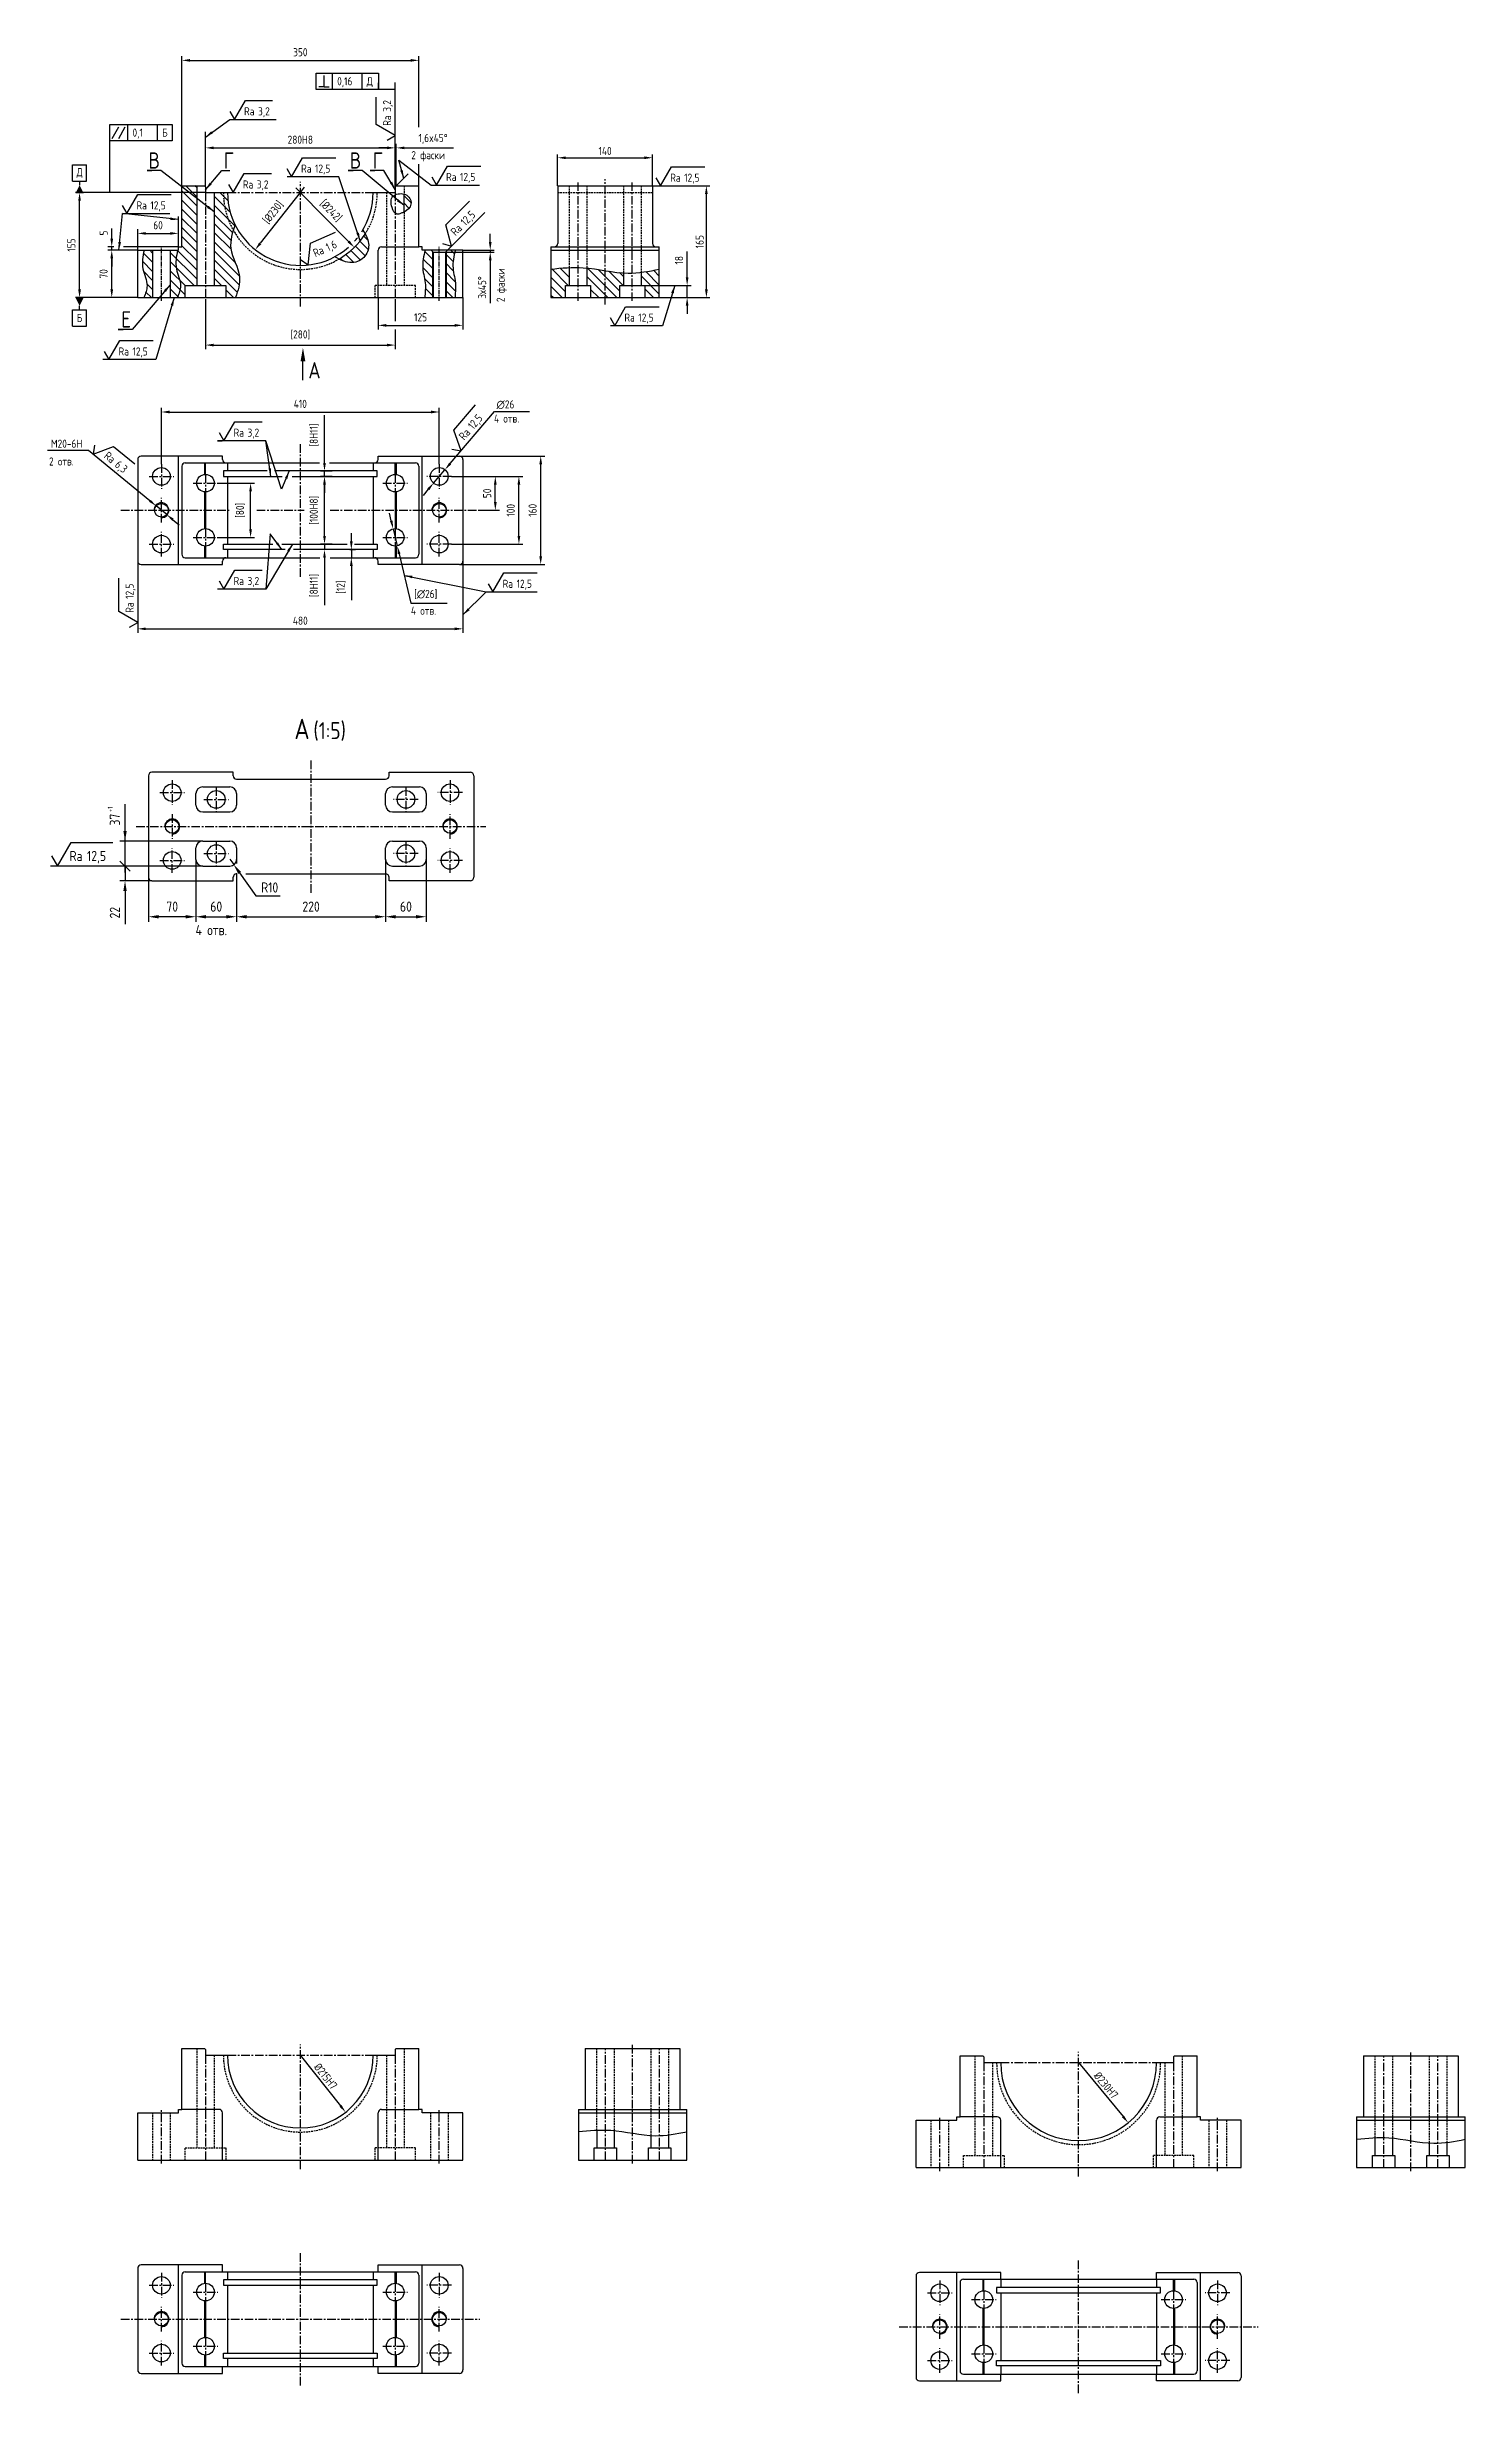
# Model space of a CAD drawing. Header units: millimetres. Extents: x 1641 to 3734, y -820 to 2643.
import ezdxf
from ezdxf.enums import TextEntityAlignment as Align

# ---------------------------------------------------------------- set-up
doc = ezdxf.new("R2010")
doc.units = ezdxf.units.MM
doc.header["$LTSCALE"] = 0.4
doc.linetypes.add('CENTER', pattern=[50.8, 31.75, -6.35, 6.35, -6.35])
doc.linetypes.add('HIDDEN', pattern=[9.525, 6.35, -3.175])
for name, color, linetype in [('Bord', 1, 'Continuous'), ('Cen', 5, 'CENTER'), ('Cont', 6, 'Continuous'), ('Dim', 7, 'Continuous'), ('Hatch', 2, 'Continuous'), ('Hide', 2, 'HIDDEN'), ('Text', 3, 'Continuous'), ('Textb', 6, 'Continuous')]:
    doc.layers.add(name, color=color, linetype=linetype)
doc.styles.add('Style1', font='romans.shx', dxfattribs={"width": 0.8})
doc.dimstyles.new('Dia4', dxfattribs={"dimscale": 4, "dimtxt": 3, "dimasz": 3, "dimexe": 1.25, "dimexo": 0, "dimgap": 1, "dimtad": 1, "dimtoh": 1, "dimdec": 3, "dimtxsty": 'Style1', "dimcen": 2.5, "dimclrt": 3, "dimadec": 0, "dimazin": 0, "dimtfac": 1, "dimtdec": 3, "dimtmove": 0, "dimatfit": 2, "dimfxl": 1, "dimarcsym": 0})
doc.dimstyles.new('LIN 4', dxfattribs={"dimscale": 4, "dimtxt": 3, "dimasz": 3, "dimexe": 1.5, "dimexo": 0, "dimgap": 1.5, "dimtad": 1, "dimdec": 1, "dimrnd": 1, "dimtxsty": 'Style1', "dimcen": 0, "dimdle": 2, "dimclrd": 256, "dimclrt": 3, "dimadec": 0, "dimazin": 0, "dimtfac": 0.666667, "dimtdec": 1, "dimtmove": 0, "dimatfit": 0, "dimfxl": 1, "dimtvp": 0.833333, "dimtolj": 1, "dimtzin": 0, "dimarcsym": 0})
doc.dimstyles.new('LIN 5', dxfattribs={"dimscale": 5, "dimtxt": 3, "dimasz": 3, "dimexe": 1.5, "dimexo": 0, "dimgap": 1.5, "dimtad": 1, "dimdec": 4, "dimrnd": 1, "dimdsep": 46, "dimtxsty": 'Style1', "dimcen": 0, "dimdle": 2, "dimclrd": 256, "dimclrt": 3, "dimadec": 0, "dimazin": 0, "dimtfac": 0.666667, "dimtdec": 4, "dimtmove": 0, "dimatfit": 2, "dimfxl": 1, "dimtvp": 0.833333, "dimtolj": 1, "dimtzin": 0, "dimarcsym": 0})
doc.dimstyles.new('Rad5', dxfattribs={"dimscale": 5, "dimtxt": 3, "dimasz": 3, "dimexe": 1.5, "dimexo": 0, "dimgap": 1, "dimtad": 1, "dimtoh": 1, "dimdec": 0, "dimzin": 0, "dimtxsty": 'Style1', "dimcen": 0, "dimclrt": 3, "dimadec": 0, "dimazin": 0, "dimtfac": 1, "dimtdec": 0, "dimtmove": 0, "dimatfit": 2, "dimfxl": 1, "dimtolj": 1, "dimtzin": 12, "dimarcsym": 0})

msp = doc.modelspace()

# ---------------------------------------------------------------- texts
at = {"layer": 'Dim', "color": 3, "char_height": 12, "style": 'Style1'}
for insert, attachment_point in [((1933.22026, 2471.43255), 7), ((2285.06452, 2460.83396), 7), ((1779.05337, 2403.0474), 7), ((1828.30687, 2395.8758), 7), ((2264.59454, 2401.9714), 7), ((2274.67234, 2401.9714), 7), ((2294.64481, 2401.9714), 7), ((2336.95875, 2401.9714), 7), ((1941.93075, 1944.01519), 9), ((2007.05259, 1944.01519), 7), ((2319.1003, 1844.42893), 7)]:
    msp.add_mtext('\\A1;', dxfattribs=dict(at, insert=insert, attachment_point=attachment_point))
at = {"layer": 'Dim', "color": 3, "attachment_point": 5, "rotation": 90, "style": 'Style1'}
for s, insert, char_height in [('\\A1;5', (1724.52334, 2368.24314), 12), ('\\A1;37', (1741.14602, 1502.3045), 15)]:
    msp.add_mtext(s, dxfattribs=dict(at, insert=insert, char_height=char_height))
at = {"layer": 'Text', "style": 'Style1', "width": 0.8}
for s, p in [('0,16', (2069.18003, 2592.24738)), ('Д', (2112.83718, 2592.24738)), ('0,1', (1767.13275, 2516.36314)), ('Б', (1810.78989, 2516.36314))]:
    msp.add_text(s, height=12, dxfattribs=at).set_placement(p, align=Align.MIDDLE_LEFT)
for s, height, p in [('2 фаски', 12, (2178.60057, 2477.1515)), ('4 отв.', 12, (2300.67652, 2088.30617)), ('2 отв.', 12, (1643.94568, 2024.99402)), ('4 отв.', 12, (2178.07623, 1804.69029)), ('4 отв.', 15, (1860.17187, 1331.65806))]:
    msp.add_text(s, height=height, dxfattribs=at).set_placement(p)
for s, height, p in [('2 фаски', 12, (2316.49795, 2266.28686)), ('+1', 7.2, (1737.85632, 1513.25955))]:
    msp.add_text(s, height=height, rotation=90, dxfattribs=at).set_placement(p)

# ---------------------------------------------------------------- blocks, each defined once
blk = doc.blocks.new('sherISO_01')
at = {"layer": 'Text'}
blk.add_line((4.04, 7), (16.36, 7), dxfattribs=at)
blk.add_lwpolyline([(-1.73, 3), (0, 0), (4.04, 7)], dxfattribs=at)
at = {"layer": 'Text', "style": 'Style1', "width": 0.8}
blk.add_text('Ra', height=3, dxfattribs=at).set_placement((3.58, 1.5))
blk.add_attdef('12,5', (8.73, 1.5), '', height=3, dxfattribs=at)
blk = doc.blocks.new('*D20')
at = {"layer": 'Dim', "color": 0, "lineweight": -2, "transparency": 16777216}
for p, q in [((1874.8, 2436.3), (1874.8, 2499.9)), ((2154.8, 2436.3), (2154.8, 2499.9))]:
    blk.add_line(p, q, dxfattribs=at)
at = {"layer": 'Dim', "lineweight": -2, "transparency": 16777216}
blk.add_line((1886.8, 2493.9), (2142.8, 2493.9), dxfattribs=at)
at = {"layer": 'Dim', "transparency": 16777216}
for points in [[(1886.8, 2495.9), (1886.8, 2491.9), (1874.8, 2493.9)], [(2142.8, 2495.9), (2142.8, 2491.9), (2154.8, 2493.9)]]:
    blk.add_solid(points, dxfattribs=at)
at = {"layer": 'Dim', "color": 3, "transparency": 16777216, "insert": (2014.8, 2505.9), "char_height": 12, "attachment_point": 5, "style": 'Style1'}
blk.add_mtext('\\A1;280H8', dxfattribs=at)
blk = doc.blocks.new('*D21')
at = {"layer": 'Dim', "lineweight": -2, "transparency": 16777216}
for p, q in [((2142.8, 2493.9), (2130.8, 2493.9)), ((2154.8, 2493.9), (2156.4, 2493.9)), ((2168.4, 2493.9), (2240.9, 2493.9))]:
    blk.add_line(p, q, dxfattribs=at)
at = {"layer": 'Dim', "color": 0, "lineweight": -2, "transparency": 16777216}
for p, q in [((2154.8, 2436.3), (2154.8, 2499.9)), ((2156.4, 2437.9), (2156.4, 2499.9))]:
    blk.add_line(p, q, dxfattribs=at)
at = {"layer": 'Dim', "transparency": 16777216}
for points in [[(2142.8, 2495.9), (2142.8, 2491.9), (2154.8, 2493.9)], [(2168.4, 2495.9), (2168.4, 2491.9), (2156.4, 2493.9)]]:
    blk.add_solid(points, dxfattribs=at)
at = {"layer": 'Dim', "color": 3, "transparency": 16777216, "insert": (2210.7, 2507.1), "char_height": 12, "attachment_point": 5, "style": 'Style1'}
blk.add_mtext('\\A1;1,6x45%%d', dxfattribs=at)
blk = doc.blocks.new('*D24')
at = {"layer": 'Dim', "color": 0, "lineweight": -2, "transparency": 16777216}
blk.add_line((2014.8, 2427.9), (1955.6, 2353), dxfattribs=at)
at = {"layer": 'Dim', "color": 0, "transparency": 16777216}
blk.add_solid([(1954.1, 2354.2), (1957.2, 2351.7), (1948.2, 2343.6)], dxfattribs=at)
at = {"layer": 'Dim', "color": 3, "transparency": 16777216, "insert": (1974.9, 2398.6), "char_height": 12, "attachment_point": 5, "rotation": 51.6828, "style": 'Style1'}
blk.add_mtext('[%%c230}]', dxfattribs=at)
blk = doc.blocks.new('*D25')
at = {"layer": 'Dim', "color": 0, "lineweight": -2, "transparency": 16777216}
blk.add_line((2014.8, 2427.9), (2086.1, 2355.6), dxfattribs=at)
at = {"layer": 'Dim', "color": 0, "transparency": 16777216}
blk.add_solid([(2087.5, 2357), (2084.6, 2354.2), (2094.5, 2347)], dxfattribs=at)
at = {"layer": 'Dim', "color": 3, "transparency": 16777216, "insert": (2059.8, 2401), "char_height": 12, "attachment_point": 5, "rotation": 314.5523, "style": 'Style1'}
blk.add_mtext('[%%c242]', dxfattribs=at)
blk = doc.blocks.new('sherISO_04')
at = {"layer": 'Text'}
blk.add_line((4.04, 7), (14.12, 7), dxfattribs=at)
blk.add_lwpolyline([(-1.73, 3), (0, 0), (4.04, 7)], dxfattribs=at)
at = {"layer": 'Text', "style": 'Style1', "width": 0.8}
blk.add_text('Ra', height=3, dxfattribs=at).set_placement((3.58, 1.5))
blk.add_attdef('3,2', (8.73, 1.5), '', height=3, dxfattribs=at)
blk = doc.blocks.new('*D26')
at = {"layer": 'Dim', "color": 0, "lineweight": -2, "transparency": 16777216}
for p, q in [((1839.8, 2437.9), (1839.8, 2629.1)), ((2189.8, 2524.5), (2189.8, 2629.1))]:
    blk.add_line(p, q, dxfattribs=at)
at = {"layer": 'Dim', "lineweight": -2, "transparency": 16777216}
blk.add_line((1851.8, 2623.1), (2177.8, 2623.1), dxfattribs=at)
at = {"layer": 'Dim', "transparency": 16777216}
for points in [[(1851.8, 2625.1), (1851.8, 2621.1), (1839.8, 2623.1)], [(2177.8, 2625.1), (2177.8, 2621.1), (2189.8, 2623.1)]]:
    blk.add_solid(points, dxfattribs=at)
at = {"layer": 'Dim', "color": 3, "transparency": 16777216, "insert": (2014.8, 2635.1), "char_height": 12, "attachment_point": 5, "style": 'Style1'}
blk.add_mtext('\\A1;350', dxfattribs=at)
blk = doc.blocks.new('*D27')
at = {"layer": 'Dim', "color": 0, "lineweight": -2, "transparency": 16777216}
for p, q in [((1874.8, 2427.9), (1683, 2427.9)), ((1774.8, 2272.9), (1683, 2272.9))]:
    blk.add_line(p, q, dxfattribs=at)
at = {"layer": 'Dim', "lineweight": -2, "transparency": 16777216}
blk.add_line((1689, 2284.9), (1689, 2415.9), dxfattribs=at)
at = {"layer": 'Dim', "transparency": 16777216}
for points in [[(1687, 2415.9), (1691, 2415.9), (1689, 2427.9)], [(1687, 2284.9), (1691, 2284.9), (1689, 2272.9)]]:
    blk.add_solid(points, dxfattribs=at)
at = {"layer": 'Dim', "color": 3, "transparency": 16777216, "insert": (1677, 2350.4), "char_height": 12, "attachment_point": 5, "rotation": 90, "style": 'Style1'}
blk.add_mtext('\\A1;155', dxfattribs=at)
blk = doc.blocks.new('forma02')
at = {"layer": 'Bord'}
for p, q in [((-2.57143, -4.5), (2.57143, -4.5)), ((-2.57143, -10.5), (-2.57143, -4.5)), ((0, -4.5), (0, -3)), ((2.57143, -10.5), (2.57143, -4.5)), ((-2.57143, -10.5), (2.57143, -10.5))]:
    blk.add_line(p, q, dxfattribs=at)
blk.add_lwpolyline([(0, -3, 0, 3, 0), (0, 0, 3, 3, 0)], format="xyseb", dxfattribs=at)
at = {"layer": 'Text', "style": 'Style1', "width": 0.8}
blk.add_attdef('А', text='', height=3, dxfattribs=at).set_placement((0, -7.5), align=Align.MIDDLE)
blk = doc.blocks.new('forma01')
at = {"layer": 'Bord'}
for p, q in [((-2.57, 4.21), (-2.57, 10.21)), ((-2.57, 10.21), (2.57, 10.21)), ((2.57, 4.21), (2.57, 10.21)), ((-2.57, 4.21), (2.57, 4.21)), ((0, 4.21), (0, 2.71))]:
    blk.add_line(p, q, dxfattribs=at)
blk.add_lwpolyline([(0, 2.71, 0, 3, 0), (0, -0.29, 3, 3, 0)], format="xyseb", dxfattribs=at)
at = {"layer": 'Text', "style": 'Style1', "width": 0.8}
blk.add_attdef('А', text='', height=3, dxfattribs=at).set_placement((0, 7.21), align=Align.MIDDLE)
blk = doc.blocks.new('*D28')
at = {"layer": 'Dim', "color": 0, "lineweight": -2, "transparency": 16777216}
for p, q in [((1774.8, 2342.9), (1774.8, 2373.7)), ((1834.8, 2347.9), (1834.8, 2373.7))]:
    blk.add_line(p, q, dxfattribs=at)
at = {"layer": 'Dim', "lineweight": -2, "transparency": 16777216}
blk.add_line((1786.8, 2367.7), (1822.8, 2367.7), dxfattribs=at)
at = {"layer": 'Dim', "transparency": 16777216}
for points in [[(1786.8, 2369.7), (1786.8, 2365.7), (1774.8, 2367.7)], [(1822.8, 2369.7), (1822.8, 2365.7), (1834.8, 2367.7)]]:
    blk.add_solid(points, dxfattribs=at)
at = {"layer": 'Dim', "color": 3, "transparency": 16777216, "insert": (1804.8, 2379.7), "char_height": 12, "attachment_point": 5, "style": 'Style1'}
blk.add_mtext('\\A1;60', dxfattribs=at)
blk = doc.blocks.new('ZNAK01')
at = {"layer": 'Textb', "style": 'Style1', "width": 0.8}
blk.add_attdef('А', text='', height=6, dxfattribs=at).set_placement((3.95, -0.02), align=Align.RIGHT)
blk.add_attdef('SC(1)', (5.07, -0.02), '', height=5, dxfattribs=at)
blk = doc.blocks.new('*D29')
at = {"layer": 'Dim', "color": 0, "lineweight": -2, "transparency": 16777216}
for p, q in [((1874.8, 2267.9), (1874.8, 2196.8)), ((2154.8, 2225.7), (2154.8, 2196.8))]:
    blk.add_line(p, q, dxfattribs=at)
at = {"layer": 'Dim', "lineweight": -2, "transparency": 16777216}
blk.add_line((1886.8, 2202.8), (2142.8, 2202.8), dxfattribs=at)
at = {"layer": 'Dim', "transparency": 16777216}
for points in [[(1886.8, 2204.8), (1886.8, 2200.8), (1874.8, 2202.8)], [(2142.8, 2204.8), (2142.8, 2200.8), (2154.8, 2202.8)]]:
    blk.add_solid(points, dxfattribs=at)
at = {"layer": 'Dim', "color": 3, "transparency": 16777216, "insert": (2014.8, 2217.9), "char_height": 12, "attachment_point": 5, "style": 'Style1'}
blk.add_mtext('\\A1;[280]', dxfattribs=at)
blk = doc.blocks.new('*D30')
at = {"layer": 'Dim', "color": 0, "lineweight": -2, "transparency": 16777216}
for p, q in [((2129.8, 2272.9), (2129.8, 2225.9)), ((2254.8, 2272.9), (2254.8, 2225.9))]:
    blk.add_line(p, q, dxfattribs=at)
at = {"layer": 'Dim', "lineweight": -2, "transparency": 16777216}
blk.add_line((2141.8, 2231.9), (2242.8, 2231.9), dxfattribs=at)
at = {"layer": 'Dim', "transparency": 16777216}
for points in [[(2141.8, 2233.9), (2141.8, 2229.9), (2129.8, 2231.9)], [(2242.8, 2233.9), (2242.8, 2229.9), (2254.8, 2231.9)]]:
    blk.add_solid(points, dxfattribs=at)
at = {"layer": 'Dim', "color": 3, "transparency": 16777216, "insert": (2192.3, 2243.9), "char_height": 12, "attachment_point": 5, "style": 'Style1'}
blk.add_mtext('\\A1;125', dxfattribs=at)
blk = doc.blocks.new('sherISO_03')
at = {"layer": 'Text'}
blk.add_line((4.04, 7), (14.12, 7), dxfattribs=at)
blk.add_lwpolyline([(-1.73, 3), (0, 0), (4.04, 7)], dxfattribs=at)
at = {"layer": 'Text', "style": 'Style1', "width": 0.8}
blk.add_text('Ra', height=3, dxfattribs=at).set_placement((3.58, 1.5))
blk.add_attdef('6,3', (8.73, 1.5), '', height=3, dxfattribs=at)
blk = doc.blocks.new('*D31')
at = {"layer": 'Dim', "color": 0, "lineweight": -2, "transparency": 16777216}
for p, q in [((1893, 1998.9), (1947.4, 1998.9)), ((1893, 1918.9), (1947.4, 1918.9))]:
    blk.add_line(p, q, dxfattribs=at)
at = {"layer": 'Dim', "lineweight": -2, "transparency": 16777216}
blk.add_line((1941.4, 1930.9), (1941.4, 1986.9), dxfattribs=at)
at = {"layer": 'Dim', "transparency": 16777216}
for points in [[(1939.4, 1986.9), (1943.4, 1986.9), (1941.4, 1998.9)], [(1939.4, 1930.9), (1943.4, 1930.9), (1941.4, 1918.9)]]:
    blk.add_solid(points, dxfattribs=at)
at = {"layer": 'Dim', "color": 3, "transparency": 16777216, "insert": (1926.3, 1958.9), "char_height": 12, "attachment_point": 5, "rotation": 90, "style": 'Style1'}
blk.add_mtext('\\A1;[80]', dxfattribs=at)
blk = doc.blocks.new('*D32')
at = {"layer": 'Dim', "color": 0, "lineweight": -2, "transparency": 16777216}
for p, q in [((2062, 2008.9), (2044.5, 2008.9)), ((2062, 1908.9), (2044.5, 1908.9))]:
    blk.add_line(p, q, dxfattribs=at)
at = {"layer": 'Dim', "lineweight": -2, "transparency": 16777216}
blk.add_line((2050.5, 1920.9), (2050.5, 1996.9), dxfattribs=at)
at = {"layer": 'Dim', "transparency": 16777216}
for points in [[(2048.5, 1996.9), (2052.5, 1996.9), (2050.5, 2008.9)], [(2048.5, 1920.9), (2052.5, 1920.9), (2050.5, 1908.9)]]:
    blk.add_solid(points, dxfattribs=at)
at = {"layer": 'Dim', "color": 3, "transparency": 16777216, "insert": (2035.3, 1958.9), "char_height": 12, "attachment_point": 5, "rotation": 90, "style": 'Style1'}
blk.add_mtext('\\A1;[100H8]', dxfattribs=at)
blk = doc.blocks.new('*D33')
at = {"layer": 'Dim', "lineweight": -2, "transparency": 16777216}
for p, q in [((2050.5, 2028.9), (2050.5, 2099.1)), ((2050.5, 2008.9), (2050.5, 2016.9)), ((2050.5, 1996.9), (2050.5, 1984.9))]:
    blk.add_line(p, q, dxfattribs=at)
at = {"layer": 'Dim', "color": 0, "lineweight": -2, "transparency": 16777216}
for p, q in [((2062, 2016.9), (2044.5, 2016.9)), ((2062, 2008.9), (2044.5, 2008.9))]:
    blk.add_line(p, q, dxfattribs=at)
at = {"layer": 'Dim', "transparency": 16777216}
for points in [[(2048.5, 2028.9), (2052.5, 2028.9), (2050.5, 2016.9)], [(2048.5, 1996.9), (2052.5, 1996.9), (2050.5, 2008.9)]]:
    blk.add_solid(points, dxfattribs=at)
at = {"layer": 'Dim', "color": 3, "transparency": 16777216, "insert": (2035.3, 2070), "char_height": 12, "attachment_point": 5, "rotation": 90, "style": 'Style1'}
blk.add_mtext('\\A1;[8H11]', dxfattribs=at)
blk = doc.blocks.new('*D34')
at = {"layer": 'Dim', "color": 0, "lineweight": -2, "transparency": 16777216}
for p, q in [((2062, 1908.9), (2044.5, 1908.9)), ((2062, 1900.9), (2044.5, 1900.9))]:
    blk.add_line(p, q, dxfattribs=at)
at = {"layer": 'Dim', "lineweight": -2, "transparency": 16777216}
for p, q in [((2050.5, 1920.9), (2050.5, 1932.9)), ((2050.5, 1908.9), (2050.5, 1900.9)), ((2050.5, 1888.9), (2050.5, 1818.8))]:
    blk.add_line(p, q, dxfattribs=at)
at = {"layer": 'Dim', "transparency": 16777216}
for points in [[(2048.5, 1920.9), (2052.5, 1920.9), (2050.5, 1908.9)], [(2048.5, 1888.9), (2052.5, 1888.9), (2050.5, 1900.9)]]:
    blk.add_solid(points, dxfattribs=at)
at = {"layer": 'Dim', "color": 3, "transparency": 16777216, "insert": (2035.3, 1847.9), "char_height": 12, "attachment_point": 5, "rotation": 90, "style": 'Style1'}
blk.add_mtext('\\A1;[8H11]', dxfattribs=at)
blk = doc.blocks.new('*D35')
at = {"layer": 'Dim', "lineweight": -2, "transparency": 16777216}
for p, q in [((2090.1, 1912.9), (2090.1, 1924.9)), ((2090.1, 1900.9), (2090.1, 1888.9)), ((2090.1, 1876.9), (2090.1, 1826))]:
    blk.add_line(p, q, dxfattribs=at)
at = {"layer": 'Dim', "color": 0, "lineweight": -2, "transparency": 16777216}
for p, q in [((2087.8, 1900.9), (2096.1, 1900.9)), ((2087.8, 1888.9), (2096.1, 1888.9))]:
    blk.add_line(p, q, dxfattribs=at)
at = {"layer": 'Dim', "transparency": 16777216}
for points in [[(2088.1, 1912.9), (2092.1, 1912.9), (2090.1, 1900.9)], [(2088.1, 1876.9), (2092.1, 1876.9), (2090.1, 1888.9)]]:
    blk.add_solid(points, dxfattribs=at)
at = {"layer": 'Dim', "color": 3, "transparency": 16777216, "insert": (2075, 1845.5), "char_height": 12, "attachment_point": 5, "rotation": 90, "style": 'Style1'}
blk.add_mtext('\\A1;[12]', dxfattribs=at)
blk = doc.blocks.new('*D36')
at = {"layer": 'Dim', "color": 0, "lineweight": -2, "transparency": 16777216}
for p, q in [((1809.8, 2027.1), (1809.8, 2110)), ((2219.8, 2027.1), (2219.8, 2110))]:
    blk.add_line(p, q, dxfattribs=at)
at = {"layer": 'Dim', "lineweight": -2, "transparency": 16777216}
blk.add_line((1821.8, 2104), (2207.8, 2104), dxfattribs=at)
at = {"layer": 'Dim', "transparency": 16777216}
for points in [[(1821.8, 2106), (1821.8, 2102), (1809.8, 2104)], [(2207.8, 2106), (2207.8, 2102), (2219.8, 2104)]]:
    blk.add_solid(points, dxfattribs=at)
at = {"layer": 'Dim', "color": 3, "transparency": 16777216, "insert": (2014.8, 2116), "char_height": 12, "attachment_point": 5, "style": 'Style1'}
blk.add_mtext('\\A1;410', dxfattribs=at)
blk = doc.blocks.new('*D37')
at = {"layer": 'Dim', "color": 0, "lineweight": -2, "transparency": 16777216}
for p, q in [((1774.8, 1883.9), (1774.8, 1777.9)), ((2254.8, 1883.9), (2254.8, 1777.9))]:
    blk.add_line(p, q, dxfattribs=at)
at = {"layer": 'Dim', "lineweight": -2, "transparency": 16777216}
blk.add_line((1786.8, 1783.9), (2242.8, 1783.9), dxfattribs=at)
at = {"layer": 'Dim', "transparency": 16777216}
for points in [[(1786.8, 1785.9), (1786.8, 1781.9), (1774.8, 1783.9)], [(2242.8, 1785.9), (2242.8, 1781.9), (2254.8, 1783.9)]]:
    blk.add_solid(points, dxfattribs=at)
at = {"layer": 'Dim', "color": 3, "transparency": 16777216, "insert": (2014.8, 1795.9), "char_height": 12, "attachment_point": 5, "style": 'Style1'}
blk.add_mtext('\\A1;480', dxfattribs=at)
blk = doc.blocks.new('*D38')
at = {"layer": 'Dim', "color": 0, "lineweight": -2, "transparency": 16777216}
for p, q in [((2238, 2008.9), (2308.6, 2008.9)), ((2279.8, 1958.9), (2308.6, 1958.9))]:
    blk.add_line(p, q, dxfattribs=at)
at = {"layer": 'Dim', "lineweight": -2, "transparency": 16777216}
blk.add_line((2302.6, 1970.9), (2302.6, 1996.9), dxfattribs=at)
at = {"layer": 'Dim', "transparency": 16777216}
for points in [[(2300.6, 1996.9), (2304.6, 1996.9), (2302.6, 2008.9)], [(2300.6, 1970.9), (2304.6, 1970.9), (2302.6, 1958.9)]]:
    blk.add_solid(points, dxfattribs=at)
at = {"layer": 'Dim', "color": 3, "transparency": 16777216, "insert": (2290.6, 1983.9), "char_height": 12, "attachment_point": 5, "rotation": 90, "style": 'Style1'}
blk.add_mtext('\\A1;50', dxfattribs=at)
blk = doc.blocks.new('*D39')
at = {"layer": 'Dim', "color": 0, "lineweight": -2, "transparency": 16777216}
for p, q in [((2238, 2008.9), (2343.4, 2008.9)), ((2238, 1908.9), (2343.4, 1908.9))]:
    blk.add_line(p, q, dxfattribs=at)
at = {"layer": 'Dim', "lineweight": -2, "transparency": 16777216}
blk.add_line((2337.4, 1920.9), (2337.4, 1996.9), dxfattribs=at)
at = {"layer": 'Dim', "transparency": 16777216}
for points in [[(2335.4, 1996.9), (2339.4, 1996.9), (2337.4, 2008.9)], [(2335.4, 1920.9), (2339.4, 1920.9), (2337.4, 1908.9)]]:
    blk.add_solid(points, dxfattribs=at)
at = {"layer": 'Dim', "color": 3, "transparency": 16777216, "insert": (2325.4, 1958.9), "char_height": 12, "attachment_point": 5, "rotation": 90, "style": 'Style1'}
blk.add_mtext('\\A1;100', dxfattribs=at)
blk = doc.blocks.new('*D40')
at = {"layer": 'Dim', "color": 0, "lineweight": -2, "transparency": 16777216}
for p, q in [((2249.8, 2038.9), (2375.6, 2038.9)), ((2249.8, 1878.9), (2375.6, 1878.9))]:
    blk.add_line(p, q, dxfattribs=at)
at = {"layer": 'Dim', "lineweight": -2, "transparency": 16777216}
blk.add_line((2369.6, 1890.9), (2369.6, 2026.9), dxfattribs=at)
at = {"layer": 'Dim', "transparency": 16777216}
for points in [[(2367.6, 2026.9), (2371.6, 2026.9), (2369.6, 2038.9)], [(2367.6, 1890.9), (2371.6, 1890.9), (2369.6, 1878.9)]]:
    blk.add_solid(points, dxfattribs=at)
at = {"layer": 'Dim', "color": 3, "transparency": 16777216, "insert": (2357.6, 1958.9), "char_height": 12, "attachment_point": 5, "rotation": 90, "style": 'Style1'}
blk.add_mtext('\\A1;160', dxfattribs=at)
blk = doc.blocks.new('*D41')
at = {"layer": 'Dim', "color": 0, "lineweight": -2, "transparency": 16777216}
for p, q in [((1702.3, 2047.2), (1641.6, 2047.2)), ((1792.8, 1972.9), (1702.3, 2047.2)), ((1817.6, 1952.6), (1802.1, 1965.3)), ((1826.9, 1945), (1836.1, 1937.4))]:
    blk.add_line(p, q, dxfattribs=at)
at = {"layer": 'Dim', "color": 0, "transparency": 16777216}
for points in [[(1794.1, 1974.4), (1791.6, 1971.4), (1802.1, 1965.3)], [(1828.1, 1946.5), (1825.6, 1943.4), (1817.6, 1952.6)]]:
    blk.add_solid(points, dxfattribs=at)
at = {"layer": 'Dim', "color": 3, "transparency": 16777216, "insert": (1669.9, 2057.2), "char_height": 12, "attachment_point": 5, "style": 'Style1'}
blk.add_mtext('M20-6H', dxfattribs=at)
blk = doc.blocks.new('*D42')
at = {"layer": 'Dim', "color": 0, "lineweight": -2, "transparency": 16777216}
for p, q in [((2149, 1943.3), (2146.2, 1954.9)), ((2151.8, 1931.6), (2157.9, 1906.3)), ((2160.7, 1894.6), (2178.1, 1821.6)), ((2178.1, 1821.6), (2217.8, 1821.6))]:
    blk.add_line(p, q, dxfattribs=at)
at = {"layer": 'Dim', "color": 0, "transparency": 16777216}
for points in [[(2151, 1943.7), (2147.1, 1942.8), (2151.8, 1931.6)], [(2162.6, 1895.1), (2158.7, 1894.2), (2157.9, 1906.3)]]:
    blk.add_solid(points, dxfattribs=at)
at = {"layer": 'Dim', "color": 3, "transparency": 16777216, "insert": (2199.9, 1834.8), "char_height": 12, "attachment_point": 5, "style": 'Style1'}
blk.add_mtext('[∅26]', dxfattribs=at)
blk = doc.blocks.new('*D43')
at = {"layer": 'Dim', "color": 0, "lineweight": -2, "transparency": 16777216}
for p, q in [((2236, 2028), (2301.5, 2104.8)), ((2301.5, 2104.8), (2329.7, 2104.8)), ((2211.4, 1999), (2228.3, 2018.8)), ((2203.6, 1989.9), (2195.9, 1980.8))]:
    blk.add_line(p, q, dxfattribs=at)
at = {"layer": 'Dim', "color": 0, "transparency": 16777216}
for points in [[(2234.5, 2029.3), (2237.6, 2026.7), (2228.3, 2018.8)], [(2202.1, 1991.2), (2205.2, 1988.6), (2211.4, 1999)]]:
    blk.add_solid(points, dxfattribs=at)
at = {"layer": 'Dim', "color": 3, "transparency": 16777216, "insert": (2317.6, 2114.8), "char_height": 12, "attachment_point": 5, "style": 'Style1'}
blk.add_mtext('∅26', dxfattribs=at)
blk = doc.blocks.new('*D44')
at = {"layer": 'Dim', "color": 0, "lineweight": -2, "transparency": 16777216}
for p, q in [((2534.6, 2437.9), (2619.1, 2437.9)), ((2614.1, 2284.9), (2614.1, 2425.9)), ((2544.6, 2272.9), (2619.1, 2272.9))]:
    blk.add_line(p, q, dxfattribs=at)
at = {"layer": 'Dim', "color": 0, "transparency": 16777216}
for points in [[(2612.1, 2425.9), (2616.1, 2425.9), (2614.1, 2437.9)], [(2612.1, 2284.9), (2616.1, 2284.9), (2614.1, 2272.9)]]:
    blk.add_solid(points, dxfattribs=at)
at = {"layer": 'Dim', "color": 3, "transparency": 16777216, "insert": (2604.1, 2355.4), "char_height": 12, "attachment_point": 5, "rotation": 90, "style": 'Style1'}
blk.add_mtext('165', dxfattribs=at)
blk = doc.blocks.new('*D45')
at = {"layer": 'Dim', "color": 0, "lineweight": -2, "transparency": 16777216}
for p, q in [((2394.6, 2437.9), (2394.6, 2484.3)), ((2406.6, 2479.3), (2522.6, 2479.3)), ((2534.6, 2437.9), (2534.6, 2484.3))]:
    blk.add_line(p, q, dxfattribs=at)
at = {"layer": 'Dim', "color": 0, "transparency": 16777216}
for points in [[(2406.6, 2481.3), (2406.6, 2477.3), (2394.6, 2479.3)], [(2522.6, 2481.3), (2522.6, 2477.3), (2534.6, 2479.3)]]:
    blk.add_solid(points, dxfattribs=at)
at = {"layer": 'Dim', "color": 3, "transparency": 16777216, "insert": (2464.6, 2489.3), "char_height": 12, "attachment_point": 5, "style": 'Style1'}
blk.add_mtext('140', dxfattribs=at)
blk = doc.blocks.new('*D46')
at = {"layer": 'Dim', "lineweight": -2, "transparency": 16777216}
for p, q in [((2585.7, 2302.9), (2585.7, 2341.1)), ((2585.7, 2272.9), (2585.7, 2290.9)), ((2585.7, 2260.9), (2585.7, 2248.9))]:
    blk.add_line(p, q, dxfattribs=at)
at = {"layer": 'Dim', "color": 0, "lineweight": -2, "transparency": 16777216}
for p, q in [((2523.1, 2290.9), (2591.7, 2290.9)), ((2544.6, 2272.9), (2591.7, 2272.9))]:
    blk.add_line(p, q, dxfattribs=at)
at = {"layer": 'Dim', "transparency": 16777216}
for points in [[(2583.7, 2302.9), (2587.7, 2302.9), (2585.7, 2290.9)], [(2583.7, 2260.9), (2587.7, 2260.9), (2585.7, 2272.9)]]:
    blk.add_solid(points, dxfattribs=at)
at = {"layer": 'Dim', "color": 3, "transparency": 16777216, "insert": (2573.7, 2328), "char_height": 12, "attachment_point": 5, "rotation": 90, "style": 'Style1'}
blk.add_mtext('18', dxfattribs=at)
blk = doc.blocks.new('*D47')
at = {"layer": 'Dim', "color": 0, "linetype": 'ByBlock', "lineweight": -2, "transparency": 16777216}
blk.add_line((3163.5, -332.7), (3229, -412.2), dxfattribs=at)
at = {"layer": 'Dim', "color": 0, "transparency": 16777216}
blk.add_solid([(3230.5, -410.9), (3227.4, -413.4), (3236.6, -421.4)], dxfattribs=at)
at = {"layer": 'Dim', "color": 3, "transparency": 16777216, "insert": (3204, -366.1), "char_height": 12, "attachment_point": 5, "rotation": 309.4874, "style": 'Style1'}
blk.add_mtext('%%c230H7', dxfattribs=at)
blk = doc.blocks.new('*D48')
at = {"layer": 'Dim', "color": 0, "linetype": 'ByBlock', "lineweight": -2, "transparency": 16777216}
blk.add_line((2014.8, -321.6), (2074.2, -396.5), dxfattribs=at)
at = {"layer": 'Dim', "color": 0, "transparency": 16777216}
blk.add_solid([(2075.7, -395.2), (2072.6, -397.7), (2081.6, -405.9)], dxfattribs=at)
at = {"layer": 'Dim', "color": 3, "transparency": 16777216, "insert": (2052.3, -352.8), "char_height": 12, "attachment_point": 5, "rotation": 308.4002, "style": 'Style1'}
blk.add_mtext('%%c215H7', dxfattribs=at)
blk = doc.blocks.new('razrez17')
at = {"layer": 'Text'}
blk.add_lwpolyline([(0, 0, 0, 1.76, 0), (0, -5, 1.76, 1.76, 0)], format="xyseb", dxfattribs=at)
blk.add_lwpolyline([(0, -12), (0, -5)], dxfattribs=at)
at = {"layer": 'Textb', "style": 'Style1', "width": 0.8}
blk.add_attdef('A', (2, -11.34), '', height=6, dxfattribs=at)
blk = doc.blocks.new('*D49')
at = {"layer": 'Dim', "color": 0, "lineweight": -2, "transparency": 16777216}
for p, q in [((1860.7, 1443.6), (1860.7, 1351.4)), ((1790.7, 1417.1), (1790.7, 1351.4))]:
    blk.add_line(p, q, dxfattribs=at)
at = {"layer": 'Dim', "lineweight": -2, "transparency": 16777216}
blk.add_line((1845.7, 1358.9), (1805.7, 1358.9), dxfattribs=at)
at = {"layer": 'Dim', "transparency": 16777216}
for points in [[(1805.7, 1361.4), (1805.7, 1356.4), (1790.7, 1358.9)], [(1845.7, 1361.4), (1845.7, 1356.4), (1860.7, 1358.9)]]:
    blk.add_solid(points, dxfattribs=at)
at = {"layer": 'Dim', "color": 3, "transparency": 16777216, "insert": (1825.7, 1373.9), "char_height": 15, "attachment_point": 5, "style": 'Style1'}
blk.add_mtext('\\A1;70', dxfattribs=at)
blk = doc.blocks.new('*D50')
at = {"layer": 'Dim', "color": 0, "lineweight": -2, "transparency": 16777216}
for p, q in [((1860.7, 1443.6), (1860.7, 1351.4)), ((1920.7, 1423.1), (1920.7, 1351.4))]:
    blk.add_line(p, q, dxfattribs=at)
at = {"layer": 'Dim', "lineweight": -2, "transparency": 16777216}
blk.add_line((1875.7, 1358.9), (1905.7, 1358.9), dxfattribs=at)
at = {"layer": 'Dim', "transparency": 16777216}
for points in [[(1875.7, 1361.4), (1875.7, 1356.4), (1860.7, 1358.9)], [(1905.7, 1361.4), (1905.7, 1356.4), (1920.7, 1358.9)]]:
    blk.add_solid(points, dxfattribs=at)
at = {"layer": 'Dim', "color": 3, "transparency": 16777216, "insert": (1890.7, 1373.9), "char_height": 15, "attachment_point": 5, "style": 'Style1'}
blk.add_mtext('\\A1;60', dxfattribs=at)
blk = doc.blocks.new('*D51')
at = {"layer": 'Dim', "color": 0, "lineweight": -2, "transparency": 16777216}
for p, q in [((1920.7, 1423.1), (1920.7, 1351.4)), ((2140.7, 1444.1), (2140.7, 1351.4))]:
    blk.add_line(p, q, dxfattribs=at)
at = {"layer": 'Dim', "lineweight": -2, "transparency": 16777216}
blk.add_line((1935.7, 1358.9), (2125.7, 1358.9), dxfattribs=at)
at = {"layer": 'Dim', "transparency": 16777216}
for points in [[(1935.7, 1361.4), (1935.7, 1356.4), (1920.7, 1358.9)], [(2125.7, 1361.4), (2125.7, 1356.4), (2140.7, 1358.9)]]:
    blk.add_solid(points, dxfattribs=at)
at = {"layer": 'Dim', "color": 3, "transparency": 16777216, "insert": (2030.7, 1373.9), "char_height": 15, "attachment_point": 5, "style": 'Style1'}
blk.add_mtext('\\A1;220', dxfattribs=at)
blk = doc.blocks.new('*D52')
at = {"layer": 'Dim', "color": 0, "lineweight": -2, "transparency": 16777216}
for p, q in [((2140.7, 1444.1), (2140.7, 1351.4)), ((2200.7, 1444.1), (2200.7, 1351.4))]:
    blk.add_line(p, q, dxfattribs=at)
at = {"layer": 'Dim', "lineweight": -2, "transparency": 16777216}
blk.add_line((2155.7, 1358.9), (2185.7, 1358.9), dxfattribs=at)
at = {"layer": 'Dim', "transparency": 16777216}
for points in [[(2155.7, 1361.4), (2155.7, 1356.4), (2140.7, 1358.9)], [(2185.7, 1361.4), (2185.7, 1356.4), (2200.7, 1358.9)]]:
    blk.add_solid(points, dxfattribs=at)
at = {"layer": 'Dim', "color": 3, "transparency": 16777216, "insert": (2170.7, 1373.9), "char_height": 15, "attachment_point": 5, "style": 'Style1'}
blk.add_mtext('\\A1;60', dxfattribs=at)
blk = doc.blocks.new('*D55')
at = {"layer": 'Dim', "color": 0, "lineweight": -2, "transparency": 16777216}
for p, q in [((1910.7, 1444.1), (1916.5, 1435.9)), ((1925.1, 1423.7), (1949.2, 1389.6)), ((1949.2, 1389.6), (1985.1, 1389.6))]:
    blk.add_line(p, q, dxfattribs=at)
at = {"layer": 'Dim', "color": 0, "transparency": 16777216}
blk.add_solid([(1927.2, 1425.1), (1923.1, 1422.2), (1916.5, 1435.9)], dxfattribs=at)
at = {"layer": 'Dim', "color": 3, "transparency": 16777216, "insert": (1969.6, 1402.1), "char_height": 15, "attachment_point": 5, "style": 'Style1'}
blk.add_mtext('\\A1;R10', dxfattribs=at)
blk = doc.blocks.new('_Oblique')
at = {"color": 0, "linetype": 'ByBlock', "lineweight": -2}
blk.add_line((-0.5, -0.5), (0.5, 0.5), dxfattribs=at)
blk = doc.blocks.new('*D58')
at = {"layer": 'Dim', "color": 0, "lineweight": -2, "transparency": 16777216}
for p, q in [((1870.7, 1433.6), (1748.6, 1433.6)), ((1795.7, 1412.1), (1748.6, 1412.1))]:
    blk.add_line(p, q, dxfattribs=at)
at = {"layer": 'Dim', "lineweight": -2, "transparency": 16777216}
for p, q in [((1756.1, 1433.6), (1756.1, 1448.6)), ((1756.1, 1433.6), (1756.1, 1412.1)), ((1756.1, 1397.1), (1756.1, 1347.7))]:
    blk.add_line(p, q, dxfattribs=at)
at = {"layer": 'Dim', "transparency": 16777216}
blk.add_solid([(1753.6, 1397.1), (1758.6, 1397.1), (1756.1, 1412.1)], dxfattribs=at)
at = {"layer": 'Dim', "lineweight": -2, "transparency": 16777216, "xscale": 15, "yscale": 15, "zscale": 15, "rotation": 270}
blk.add_blockref('_Oblique', (1756.1, 1433.6), dxfattribs=at)
at = {"layer": 'Dim', "color": 3, "transparency": 16777216, "insert": (1741.1, 1364.9), "char_height": 15, "attachment_point": 5, "rotation": 90, "style": 'Style1'}
blk.add_mtext('\\A1;22', dxfattribs=at)
blk = doc.blocks.new('*D61')
at = {"layer": 'Dim', "color": 0, "lineweight": -2, "transparency": 16777216}
for p, q in [((1774.8, 2342.9), (1730.5, 2342.9)), ((1774.8, 2272.9), (1730.5, 2272.9))]:
    blk.add_line(p, q, dxfattribs=at)
at = {"layer": 'Dim', "lineweight": -2, "transparency": 16777216}
blk.add_line((1736.5, 2284.9), (1736.5, 2330.9), dxfattribs=at)
at = {"layer": 'Dim', "transparency": 16777216}
for points in [[(1734.5, 2330.9), (1738.5, 2330.9), (1736.5, 2342.9)], [(1734.5, 2284.9), (1738.5, 2284.9), (1736.5, 2272.9)]]:
    blk.add_solid(points, dxfattribs=at)
at = {"layer": 'Dim', "color": 3, "transparency": 16777216, "insert": (1724.5, 2307.9), "char_height": 12, "attachment_point": 5, "rotation": 90, "style": 'Style1'}
blk.add_mtext('\\A1;70', dxfattribs=at)
blk = doc.blocks.new('*D62')
at = {"layer": 'Dim', "lineweight": -2, "transparency": 16777216}
for p, q in [((2295.1, 2354.9), (2295.1, 2366.9)), ((2295.1, 2342.9), (2295.1, 2339.9)), ((2295.1, 2327.9), (2295.1, 2264.7))]:
    blk.add_line(p, q, dxfattribs=at)
at = {"layer": 'Dim', "color": 0, "lineweight": -2, "transparency": 16777216}
for p, q in [((2228.8, 2339.9), (2301.1, 2339.9)), ((2254.8, 2342.9), (2301.1, 2342.9))]:
    blk.add_line(p, q, dxfattribs=at)
at = {"layer": 'Dim', "transparency": 16777216}
for points in [[(2293.1, 2354.9), (2297.1, 2354.9), (2295.1, 2342.9)], [(2293.1, 2327.9), (2297.1, 2327.9), (2295.1, 2339.9)]]:
    blk.add_solid(points, dxfattribs=at)
at = {"layer": 'Dim', "color": 3, "transparency": 16777216, "insert": (2283.1, 2287.8), "char_height": 12, "attachment_point": 5, "rotation": 90, "style": 'Style1'}
blk.add_mtext('\\A1;3х45%%d', dxfattribs=at)

# ---------------------------------------------------------------- dimensions: what is measured, and where the dimension line sits
at = {"layer": 'Dim'}
for base, p1, p2, dimstyle, picture, middle in [((2189.84282, 2623.05245), (1839.84282, 2437.91464), (2189.84282, 2524.48249), 'LIN 4', '*D26', (2014.84282, 2635.05245)), ((2534.63444, 2479.33963), (2394.63444, 2437.91464), (2534.63444, 2437.91464), 'Dia4', '*D45', (2464.63444, 2489.33963)), ((1834.84282, 2367.67494), (1774.84282, 2342.91464), (1834.84282, 2347.91464), 'LIN 4', '*D28', (1804.84282, 2379.67494)), ((2254.84282, 2231.90479), (2129.84282, 2272.91464), (2254.84282, 2272.91464), 'LIN 4', '*D30', (2192.34282, 2243.90479)), ((2219.84282, 2104.02882), (1809.84282, 2027.14244), (2219.84282, 2027.14244), 'LIN 4', '*D36', (2014.84282, 2116.02882)), ((2254.84282, 1783.883), (1774.84282, 1883.94826), (2254.84282, 1883.94826), 'LIN 4', '*D37', (2014.84282, 1795.883)), ((1790.72702, 1358.85356), (1860.72702, 1443.59022), (1790.72702, 1417.09022), 'LIN 5', '*D49', (1825.72702, 1373.85356)), ((1920.72702, 1358.85356), (1860.72702, 1443.59022), (1920.72702, 1423.14783), 'LIN 5', '*D50', (1890.72702, 1373.85356)), ((2140.72702, 1358.85356), (1920.72702, 1423.14783), (2140.72702, 1444.09022), 'LIN 5', '*D51', (2030.72702, 1373.85356)), ((2200.72702, 1358.85356), (2140.72702, 1444.09022), (2200.72702, 1444.09022), 'LIN 5', '*D52', (2170.72702, 1373.85356))]:
    dim = msp.add_linear_dim(base=base, p1=p1, p2=p2, dimstyle=dimstyle, dxfattribs=at)
    dim.commit()
    dim.dimension.update_dxf_attribs({"geometry": picture, "text_midpoint": middle})
for base, p1, p2, text, picture, middle in [((2154.84282, 2493.94834), (1874.84282, 2436.31464), (2154.84282, 2436.31464), '<>H8', '*D20', (2014.84282, 2505.94834)), ((2154.84282, 2202.78545), (1874.84282, 2267.91464), (2154.84282, 2225.72846), '[<>]', '*D29', (2014.84282, 2217.9283))]:
    dim = msp.add_linear_dim(base=base, p1=p1, p2=p2, text=text, dimstyle='LIN 4', dxfattribs=at)
    dim.commit()
    dim.dimension.update_dxf_attribs({"geometry": picture, "text_midpoint": middle})
dim = msp.add_linear_dim(base=(2156.44282, 2493.94834), p1=(2154.84282, 2436.31464), p2=(2156.44282, 2437.91464), text='1,6x45%%d', dimstyle='LIN 4', override={"dimdec": 4}, dxfattribs=at)
dim.commit()
dim.dimension.update_dxf_attribs({"geometry": '*D21', "text_midpoint": (2210.67139, 2493.94834), "dimtype": 160})
for base, p1, p2, dimstyle, picture, middle in [((1689.04185, 2427.91464), (1774.84282, 2272.91464), (1874.84282, 2427.91464), 'LIN 4', '*D27', (1677.04185, 2350.41464)), ((2614.08094, 2437.91464), (2544.63444, 2272.91464), (2534.63444, 2437.91464), 'Dia4', '*D44', (2604.08094, 2355.41464)), ((1736.52334, 2342.91464), (1774.84282, 2272.91464), (1774.84282, 2342.91464), 'LIN 4', '*D61', (1724.52334, 2307.91464)), ((2302.63238, 2008.94826), (2279.84282, 1958.94826), (2238.037, 2008.94826), 'LIN 4', '*D38', (2290.63238, 1983.94826)), ((2337.35616, 2008.94826), (2238.037, 1908.94826), (2238.037, 2008.94826), 'LIN 4', '*D39', (2325.35616, 1958.94826)), ((2369.60237, 2038.94826), (2249.84282, 1878.94826), (2249.84282, 2038.94826), 'LIN 4', '*D40', (2357.60237, 1958.94826))]:
    dim = msp.add_linear_dim(base=base, p1=p1, p2=p2, angle=90, dimstyle=dimstyle, dxfattribs=at)
    dim.commit()
    dim.dimension.update_dxf_attribs({"geometry": picture, "text_midpoint": middle})
for center, mpoint, text, override, picture, middle in [((2014.84282, 2427.91464), (1948.19129, 2343.57116), '[%%c230}]', {"dimtp": 0, "dimtm": -1, "dimtdec": 3, "dimtzin": 8}, '*D24', (1974.92538, 2398.5992)), ((2014.84282, -321.61173), (2081.61646, -405.85858), '%%c215H7', {"dimarcsym": 1}, '*D48', (2052.33965, -352.8215)), ((3163.49231, -332.67435), (3236.62178, -421.42727), '%%c230H7', {"dimarcsym": 1}, '*D47', (3203.95924, -366.06114))]:
    dim = msp.add_radius_dim(center=center, mpoint=mpoint, text=text, dimstyle='Dia4', override=override, dxfattribs=at)
    dim.commit()
    dim.dimension.update_dxf_attribs({"geometry": picture, "text_midpoint": middle})
dim = msp.add_radius_dim(center=(2014.84282, 2427.91464), mpoint=(2094.46982, 2347.0333), text='[%%c242]', dimstyle='Dia4', dxfattribs=at)
dim.commit()
dim.dimension.update_dxf_attribs({"geometry": '*D25', "text_midpoint": (2059.81271, 2400.97013)})
for base, p1, p2, text, picture, middle in [((2295.08099, 2342.91464), (2228.84282, 2339.91464), (2254.84282, 2342.91464), '<>х45%%d', '*D62', (2295.08099, 2287.83902)), ((1941.43532, 1998.94826), (1893.037, 1918.94826), (1893.037, 1998.94826), '[<>]', '*D31', (1941.43532, 1958.94826))]:
    dim = msp.add_linear_dim(base=base, p1=p1, p2=p2, angle=90, text=text, dimstyle='LIN 4', dxfattribs=at)
    dim.commit()
    dim.dimension.update_dxf_attribs({"geometry": picture, "text_midpoint": middle, "dimtype": 160})
for base, p1, p2, dimstyle, override, picture, middle in [((2585.68226, 2290.91464), (2544.63444, 2272.91464), (2523.13444, 2290.91464), 'LIN 4', {"dimtfac": 1, "dimtdec": 3, "dimtolj": 0, "dimtzin": 8}, '*D46', (2573.68226, 2328.00036)), ((1756.14602, 1412.09022), (1870.72702, 1433.59022), (1795.72702, 1412.09022), 'LIN 5', {"dimblk1": 'Oblique', "dimsah": 1}, '*D58', (1741.14602, 1364.87593))]:
    dim = msp.add_linear_dim(base=base, p1=p1, p2=p2, angle=90, dimstyle=dimstyle, override=override, dxfattribs=at)
    dim.commit()
    dim.dimension.update_dxf_attribs({"geometry": picture, "text_midpoint": middle})
dim = msp.add_diameter_dim_2p(p1=(2211.41734, 1999.0482), p2=(2228.2683, 2018.84833), dimstyle='Dia4', dxfattribs=at)
dim.commit()
dim.dimension.update_dxf_attribs({"geometry": '*D43', "text_midpoint": (2317.57004, 2104.84464), "dimtype": 163})
for base, p1, p2, angle, text, picture, middle in [((2050.45702, 2016.94826), (2061.9535, 2008.94826), (2061.9535, 2016.94826), 90, '[<>H11]', '*D33', (2035.31417, 2070.03398)), ((2050.45702, 2008.94826), (2061.9535, 1908.94826), (2061.9535, 2008.94826), 90, '[<>H8]', '*D32', (2035.31417, 1958.94826)), ((2050.45702, 1900.94826), (2061.9535, 1908.94826), (2061.9535, 1900.94826), 270, '[<>H11]', '*D34', (2035.31417, 1847.86255)), ((2090.14153, 1888.94826), (2087.8202, 1900.94826), (2087.8202, 1888.94826), 90, '[<>]', '*D35', (2074.99867, 1845.46255))]:
    dim = msp.add_linear_dim(base=base, p1=p1, p2=p2, angle=angle, text=text, dimstyle='LIN 4', dxfattribs=at)
    dim.commit()
    dim.dimension.update_dxf_attribs({"geometry": picture, "text_midpoint": middle})
dim = msp.add_diameter_dim_2p(p1=(1817.57467, 1952.60645), p2=(1802.11097, 1965.29007), text='<>-6H', dimstyle='Dia4', override={"dimpost": 'M<>'}, dxfattribs=at)
dim.commit()
dim.dimension.update_dxf_attribs({"geometry": '*D41', "text_midpoint": (1669.92823, 2047.18069), "dimtype": 163})
dim = msp.add_diameter_dim_2p(p1=(2151.8197, 1931.59187), p2=(2157.86594, 1906.30466), text='[<>]', dimstyle='Dia4', dxfattribs=at)
dim.commit()
dim.dimension.update_dxf_attribs({"geometry": '*D42', "text_midpoint": (2199.94402, 1821.61508), "dimtype": 163})
dim = msp.add_radius_dim(center=(1910.72702, 1444.09022), mpoint=(1916.49239, 1435.91951), dimstyle='Rad5', dxfattribs=at)
dim.commit()
dim.dimension.update_dxf_attribs({"geometry": '*D55', "text_midpoint": (1969.62598, 1389.56982), "dimtype": 164})

# ---------------------------------------------------------------- hatches: boundary and pattern name
at = {"layer": 'Hatch'}
h = msp.add_hatch(dxfattribs=at)
h.set_pattern_fill('ANSI31', color=256, scale=3, angle=90)
edge = h.paths.add_edge_path()
edge.add_line((1796.84282, 2342.91464), (1784.1844, 2342.91464))
edge.add_spline(control_points=[(1784.1844, 2342.91464), (1782.46618, 2333.58615), (1779.17378, 2315.71108), (1791.84779, 2292.75974), (1786.22739, 2278.73165), (1783.8968, 2272.91464)], knot_values=[0, 0, 0, 0, 27.8371337795, 53.3409816172, 71.4087363467, 71.4087363467, 71.4087363467, 71.4087363467], degree=3, periodic=0)
edge.add_line((1783.8968, 2272.91464), (1796.84282, 2272.91464))
edge.add_line((1796.84282, 2272.91464), (1796.84282, 2342.91464))
edge = h.paths.add_edge_path()
edge.add_line((1822.84282, 2272.91464), (1833.26998, 2272.91464))
edge.add_spline(control_points=[(1833.26998, 2272.91464), (1835.60058, 2278.73165), (1841.22097, 2292.75974), (1828.54697, 2315.71108), (1831.83937, 2333.58615), (1833.55758, 2342.91464)], knot_values=[0, 0, 0, 0, 18.0677547295, 43.5716025672, 71.4087363467, 71.4087363467, 71.4087363467, 71.4087363467], degree=3, periodic=0)
edge.add_line((1833.55758, 2342.91464), (1822.84282, 2342.91464))
edge.add_line((1822.84282, 2342.91464), (1822.84282, 2272.91464))
edge = h.paths.add_edge_path()
edge.add_line((1861.84282, 2437.91464), (1839.84282, 2437.91464))
edge.add_line((1839.84282, 2437.91464), (1839.84282, 2347.91464))
edge.add_line((1839.84282, 2347.91464), (1834.84282, 2347.91464))
edge.add_line((1834.84282, 2347.91464), (1834.84282, 2342.91464))
edge.add_line((1834.84282, 2342.91464), (1833.55758, 2342.91464))
edge.add_spline(control_points=[(1833.55758, 2342.91464), (1831.83937, 2333.58615), (1828.54697, 2315.71108), (1841.22097, 2292.75974), (1835.60058, 2278.73165), (1833.26998, 2272.91464)], knot_values=[0, 0, 0, 0, 27.8371337795, 53.3409816172, 71.4087363467, 71.4087363467, 71.4087363467, 71.4087363467], degree=3, periodic=0)
edge.add_line((1833.26998, 2272.91464), (1844.84282, 2272.91464))
edge.add_line((1844.84282, 2272.91464), (1844.84282, 2290.91464))
edge.add_line((1844.84282, 2290.91464), (1861.84282, 2290.91464))
edge.add_line((1861.84282, 2290.91464), (1861.84282, 2437.91464))
edge = h.paths.add_edge_path()
edge.add_spline(control_points=[(1919.26966, 2272.91464), (1922.66627, 2283.30123), (1930.78106, 2308.11569), (1908.03236, 2340.01477), (1913.1487, 2363.40087), (1915.82547, 2372.4366)], knot_values=[8.1464024753, 8.1464024753, 8.1464024753, 8.1464024753, 39.6059277199, 83.305949972, 110.6062769718, 110.6062769718, 110.6062769718, 110.6062769718], degree=3, periodic=0)
edge.add_arc((2014.84282, 2427.91464), 113.5, 180, 209.26130451, ccw=False)
edge.add_line((1901.34282, 2427.91464), (1887.84282, 2427.91464))
edge.add_line((1887.84282, 2427.91464), (1887.84282, 2290.91464))
edge.add_line((1887.84282, 2290.91464), (1904.84282, 2290.91464))
edge.add_line((1904.84282, 2290.91464), (1904.84282, 2272.91464))
edge.add_line((1904.84282, 2272.91464), (1919.26966, 2272.91464))
edge = h.paths.add_edge_path(flags=17)
edge.add_line((1907.34282, 2427.91464), (1901.34282, 2427.91464))
edge.add_arc((2014.84282, 2427.91464), 113.5, 180, 209.26130451)
edge.add_spline(control_points=[(1915.82547, 2372.4366), (1916.62421, 2375.13285), (1917.48613, 2377.83298), (1918.34805, 2380.53311)], knot_values=[0, 0, 0, 0, 8.1464024753, 8.1464024753, 8.1464024753, 8.1464024753], degree=3, periodic=0)
edge.add_arc((2014.84282, 2427.91464), 107.5, 180, 206.15228085, ccw=False)
h = msp.add_hatch(dxfattribs=at)
h.set_pattern_fill('ANSI31', color=2, scale=2.5, angle=90)
edge = h.paths.add_edge_path()
edge.add_spline(control_points=[(2167.84282, 2399.19055), (2172.51079, 2401.56605), (2180.41021, 2408.54666), (2176.57587, 2421.61524), (2170.65258, 2424.94584), (2167.84282, 2425.69472)], knot_values=[4.5525135586, 4.5525135586, 4.5525135586, 4.5525135586, 19.8898275379, 31.0139232662, 39.3471355401, 39.3471355401, 39.3471355401, 39.3471355401], degree=3, periodic=0)
edge.add_line((2167.84282, 2425.69472), (2167.84282, 2399.19055))
h = msp.add_hatch(dxfattribs=at)
h.set_pattern_fill('ANSI31', color=256, scale=3, angle=90)
edge = h.paths.add_edge_path()
edge.add_spline(control_points=[(2071.93465, 2329.81891), (2078.21788, 2326.62315), (2091.23243, 2321.54649), (2112.35766, 2331.6542), (2117.77213, 2351.88635), (2112.97515, 2362.36091), (2110.45198, 2366.74979)], knot_values=[6.5122159308, 6.5122159308, 6.5122159308, 6.5122159308, 26.7729735372, 47.9592268332, 67.6125447792, 82.4443557967, 82.4443557967, 82.4443557967, 82.4443557967], degree=3, periodic=0)
edge.add_spline(control_points=[(2110.45198, 2366.74979), (2110.45065, 2366.7521), (2110.44933, 2366.75441), (2110.448, 2366.75671)], knot_values=[6.5044202504, 6.5044202504, 6.5044202504, 6.5044202504, 6.5122159308, 6.5122159308, 6.5122159308, 6.5122159308], degree=3, periodic=0)
edge.add_arc((2014.83472, 2427.9044), 113.49422, 300.2052626, 327.39981217, ccw=False)
edge.add_spline(control_points=[(2071.93359, 2329.81945), (2071.93394, 2329.81927), (2071.93429, 2329.81909), (2071.93465, 2329.81891)], knot_values=[82.4443557967, 82.4443557967, 82.4443557967, 82.4443557967, 82.4454936273, 82.4454936273, 82.4454936273, 82.4454936273], degree=3, periodic=0)
h = msp.add_hatch(dxfattribs=at)
h.set_pattern_fill('ANSI31', color=256, scale=3, angle=90)
edge = h.paths.add_edge_path()
edge.add_line((2209.84282, 2342.62597), (2209.34282, 2342.91464))
edge.add_line((2209.34282, 2342.91464), (2198.83991, 2342.91464))
edge.add_spline(control_points=[(2198.83991, 2342.91464), (2196.8808, 2334.04944), (2193.07809, 2316.84171), (2200.85676, 2294.31415), (2198.67267, 2279.68499), (2198.68231, 2273.48845), (2198.68321, 2272.91464)], knot_values=[0, 0, 0, 0, 26.7467465002, 51.9165873287, 68.7864117788, 70.5080043859, 70.5080043859, 70.5080043859, 70.5080043859], degree=3, periodic=0)
edge.add_line((2198.68321, 2272.91464), (2209.84282, 2272.91464))
edge.add_line((2209.84282, 2272.91464), (2209.84282, 2342.62597))
edge = h.paths.add_edge_path()
edge.add_spline(control_points=[(2243.29762, 2272.91464), (2243.29672, 2273.48845), (2243.28707, 2279.68499), (2245.47117, 2294.31415), (2237.6925, 2316.84171), (2241.49521, 2334.04944), (2243.45432, 2342.91464)], knot_values=[0, 0, 0, 0, 1.7215926071, 18.5914170572, 43.7612578857, 70.5080043859, 70.5080043859, 70.5080043859, 70.5080043859], degree=3, periodic=0)
edge.add_line((2243.45432, 2342.91464), (2230.34282, 2342.91464))
edge.add_line((2230.34282, 2342.91464), (2229.84282, 2342.62597))
edge.add_line((2229.84282, 2342.62597), (2229.84282, 2272.91464))
edge.add_line((2229.84282, 2272.91464), (2243.29762, 2272.91464))
h.paths.add_polyline_path([(2229.84282, 2342.62597), (2228.84282, 2342.04862), (2228.84282, 2272.91464), (2229.84282, 2272.91464)])
h.paths.add_polyline_path([(2210.84282, 2342.04862), (2209.84282, 2342.62597), (2209.84282, 2272.91464), (2210.84282, 2272.91464)])
h = msp.add_hatch(dxfattribs=at)
h.set_pattern_fill('ANSI31', color=2, scale=3, angle=90)
edge = h.paths.add_edge_path()
edge.add_spline(control_points=[(2411.68399, 2317.12724), (2402.6758, 2316.73002), (2393.65512, 2315.86883), (2384.63444, 2315.00764)], knot_values=[0, 0, 0, 0, 27.0469740729, 27.0469740729, 27.0469740729, 27.0469740729], degree=3, periodic=0)
edge.add_line((2384.63444, 2315.00764), (2384.63444, 2272.91464))
edge.add_line((2384.63444, 2272.91464), (2406.13444, 2272.91464))
edge.add_line((2406.13444, 2272.91464), (2406.13444, 2290.91464))
edge.add_line((2406.13444, 2290.91464), (2411.68399, 2290.91464))
edge.add_line((2411.68399, 2290.91464), (2411.68399, 2317.12724))
edge = h.paths.add_edge_path()
edge.add_spline(control_points=[(2464.63444, 2312.65925), (2455.64697, 2314.13797), (2446.65073, 2315.69933), (2437.63444, 2316.58171)], knot_values=[53.0645253029, 53.0645253029, 53.0645253029, 53.0645253029, 80.2403416358, 80.2403416358, 80.2403416358, 80.2403416358], degree=3, periodic=0)
edge.add_line((2437.63444, 2316.58171), (2437.63444, 2290.91464))
edge.add_line((2437.63444, 2290.91464), (2443.13444, 2290.91464))
edge.add_line((2443.13444, 2290.91464), (2443.13444, 2272.91464))
edge.add_line((2443.13444, 2272.91464), (2464.63444, 2272.91464))
edge.add_line((2464.63444, 2272.91464), (2464.63444, 2312.65925))
edge = h.paths.add_edge_path()
edge.add_spline(control_points=[(2491.63444, 2309.22936), (2482.63566, 2309.77898), (2473.63945, 2311.17764), (2464.63444, 2312.65925)], knot_values=[80.2403416358, 80.2403416358, 80.2403416358, 80.2403416358, 107.4691826998, 107.4691826998, 107.4691826998, 107.4691826998], degree=3, periodic=0)
edge.add_line((2464.63444, 2312.65925), (2464.63444, 2272.91464))
edge.add_line((2464.63444, 2272.91464), (2486.13444, 2272.91464))
edge.add_line((2486.13444, 2272.91464), (2486.13444, 2290.91464))
edge.add_line((2486.13444, 2290.91464), (2491.63444, 2290.91464))
edge.add_line((2491.63444, 2290.91464), (2491.63444, 2309.22936))
edge = h.paths.add_edge_path()
edge.add_spline(control_points=[(2544.63444, 2314.72096), (2535.63338, 2313.00945), (2526.63232, 2311.29794), (2517.63444, 2310.19573)], knot_values=[133.6809310124, 133.6809310124, 133.6809310124, 133.6809310124, 160.8824136992, 160.8824136992, 160.8824136992, 160.8824136992], degree=3, periodic=0)
edge.add_line((2517.63444, 2310.19573), (2517.63444, 2290.91464))
edge.add_line((2517.63444, 2290.91464), (2523.13444, 2290.91464))
edge.add_line((2523.13444, 2290.91464), (2523.13444, 2272.91464))
edge.add_line((2523.13444, 2272.91464), (2544.63444, 2272.91464))
edge.add_line((2544.63444, 2272.91464), (2544.63444, 2314.72096))

# ---------------------------------------------------------------- linework, layer by layer
at = {"layer": 'Bord'}
for p, q in [((2130.09432, 2580.24738), (2130.09432, 2590.11586)), ((2154.84282, 2580.24738), (2130.09432, 2580.24738)), ((1733.53275, 2427.91464), (1733.53275, 2504.36314)), ((1775.99099, 2504.36314), (1733.53275, 2504.36314)), ((2209.84282, 2340.91464), (2209.84282, 2272.91464)), ((2229.84282, 2340.91464), (2229.84282, 2272.91464))]:
    msp.add_line(p, q, dxfattribs=at)
for points in [[(2037.98003, 2580.24738), (2037.98003, 2604.24738), (2061.98003, 2604.24738), (2061.98003, 2580.24738), (2037.98003, 2580.24738)], [(2061.98003, 2604.24738), (2105.63718, 2604.24738), (2105.63718, 2580.24738), (2061.98003, 2580.24738)], [(2105.63718, 2604.24738), (2130.09432, 2604.24738), (2130.09432, 2580.24738), (2105.63718, 2580.24738)], [(1733.53275, 2504.36314), (1733.53275, 2528.36314), (1759.93275, 2528.36314), (1759.93275, 2504.36314), (1733.53275, 2504.36314)], [(1759.93275, 2528.36314), (1803.58989, 2528.36314), (1803.58989, 2504.36314), (1759.93275, 2504.36314)], [(1803.58989, 2528.36314), (1825.76132, 2528.36314), (1825.76132, 2504.36314), (1803.58989, 2504.36314)]]:
    msp.add_lwpolyline(points, dxfattribs=at)
for centre, start, end in [((1809.84282, 1958.94826), 270, 180), ((2219.84282, 1958.94826), 270, 180), ((1825.72702, 1492.09022), 270, 180), ((2235.72702, 1492.09022), 270, 180), ((1809.84282, -711.36054), 270, 180), ((2219.84282, -711.36054), 0, 270), ((2958.49231, -722.42315), 270, 180), ((3368.49231, -722.42315), 0, 270)]:
    msp.add_arc(centre, 11, start, end, dxfattribs=at)
for points, knots in [([(2163.67035, 2397.36959), (2165.0638, 2397.92752), (2171.15174, 2400.36508), (2180.41021, 2408.54666), (2175.66234, 2424.7288), (2161.70343, 2427.76028), (2147.85173, 2421.9488), (2148.63801, 2407.65882), (2154.7442, 2394.19766), (2161.3132, 2396.53197), (2163.67035, 2397.36959)], [0, 0, 0, 0, 4.5525135586, 19.8898275379, 31.0139232662, 47.6369068466, 55.9431098408, 72.3538516245, 84.449400459, 91.2186720983, 91.2186720983, 91.2186720983, 91.2186720983]), ([(1918.34805, 2380.53311), (1914.59766, 2368.78427), (1906.22365, 2342.55101), (1930.78106, 2308.11569), (1922.66627, 2283.30123), (1919.26966, 2272.91464)], [0, 0, 0, 0, 35.4467294751, 79.1467517272, 110.6062769718, 110.6062769718, 110.6062769718, 110.6062769718]), ([(2106.95105, 2372.48609), (2110.87275, 2366.24358), (2118.40549, 2354.25303), (2112.35766, 2331.6542), (2088.89209, 2320.42672), (2074.00203, 2328.59963), (2065.65472, 2333.18133)], [0, 0, 0, 0, 21.3440269483, 40.9973448943, 62.1835981903, 89.2132766272, 89.2132766272, 89.2132766272, 89.2132766272]), ([(1784.1844, 2342.91464), (1782.46618, 2333.58615), (1779.17378, 2315.71108), (1791.84779, 2292.75974), (1786.22739, 2278.73165), (1783.8968, 2272.91464)], [0, 0, 0, 0, 27.8371337795, 53.3409816172, 71.4087363467, 71.4087363467, 71.4087363467, 71.4087363467]), ([(1833.55758, 2342.91464), (1831.83937, 2333.58615), (1828.54697, 2315.71108), (1841.22097, 2292.75974), (1835.60058, 2278.73165), (1833.26998, 2272.91464)], [0, 0, 0, 0, 27.8371337795, 53.3409816172, 71.4087363467, 71.4087363467, 71.4087363467, 71.4087363467]), ([(2198.83991, 2342.91464), (2196.8808, 2334.04944), (2193.07809, 2316.84171), (2200.85676, 2294.31415), (2198.67267, 2279.68499), (2198.68231, 2273.48845), (2198.68321, 2272.91464)], [0, 0, 0, 0, 26.7467465002, 51.9165873287, 68.7864117788, 70.5080043859, 70.5080043859, 70.5080043859, 70.5080043859]), ([(2243.45432, 2342.91464), (2241.49521, 2334.04944), (2237.6925, 2316.84171), (2245.47117, 2294.31415), (2243.28707, 2279.68499), (2243.29672, 2273.48845), (2243.29762, 2272.91464)], [0, 0, 0, 0, 26.7467465002, 51.9165873287, 68.7864117788, 70.5080043859, 70.5080043859, 70.5080043859, 70.5080043859]), ([(2384.63444, 2315.00764), (2400.56723, 2316.52871), (2438.71692, 2320.1708), (2491.81973, 2304.67848), (2529.24842, 2311.79538), (2544.63444, 2314.72096)], [0, 0, 0, 0, 47.7717621671, 114.3853780974, 160.8824136992, 160.8824136992, 160.8824136992, 160.8824136992]), ([(2425.1486, -434.51874), (2441.08139, -432.99766), (2479.23108, -429.35557), (2532.33389, -444.8479), (2569.76258, -437.731), (2585.1486, -434.80541)], [0, 0, 0, 0, 47.7717621671, 114.3853780974, 160.8824136992, 160.8824136992, 160.8824136992, 160.8824136992]), ([(3573.79809, -445.58135), (3589.73088, -444.06028), (3627.88057, -440.41819), (3680.98338, -455.91051), (3718.41207, -448.79361), (3733.79809, -445.86803)], [0, 0, 0, 0, 47.7717621671, 114.3853780974, 160.8824136992, 160.8824136992, 160.8824136992, 160.8824136992])]:
    msp.add_open_spline(points, degree=3, knots=knots, dxfattribs=at)
for points in [[(2154.84282, 2580.24738), (2142.84282, 2578.13146), (2142.84282, 2582.36331), (2154.84282, 2580.24738)], [(1733.53275, 2427.91464), (1731.41683, 2439.91464), (1735.64867, 2439.91464), (1733.53275, 2427.91464)]]:
    msp.add_solid(points, dxfattribs=at)
at = {"layer": 'Cen'}
for p, q in [((1874.84282, 2427.91464), (1874.84282, 2267.91464)), ((1907.34282, 2427.91464), (2122.34282, 2427.91464)), ((2014.84282, 2259.79079), (2014.84282, 2443.87542)), ((2154.84282, 2427.91464), (2154.84282, 2267.91464)), ((2424.63444, 2267.91464), (2424.63444, 2442.91464)), ((2464.63444, 2262.91464), (2464.63444, 2447.91464)), ((2504.63444, 2267.91464), (2504.63444, 2442.91464)), ((2014.84282, 1860.91961), (2014.84282, 2056.97692)), ((1791.64865, 2008.94826), (1828.037, 2008.94826)), ((1809.84282, 2027.14244), (1809.84282, 1990.75409)), ((1874.84282, 2011.94826), (1874.84282, 1985.94826)), ((2154.84282, 2011.94826), (2154.84282, 1985.94826)), ((2238.037, 2008.94826), (2201.64865, 2008.94826)), ((2219.84282, 2027.14244), (2219.84282, 1990.75409)), ((1809.84282, 1940.75409), (1809.84282, 1977.14244)), ((1856.64865, 1998.94826), (1893.037, 1998.94826)), ((2136.64865, 1998.94826), (2173.037, 1998.94826)), ((2219.84282, 1940.75409), (2219.84282, 1977.14244)), ((1749.84282, 1958.94826), (1911.20252, 1958.94826)), ((1950.42107, 1958.94826), (2020.48409, 1958.94826)), ((2059.03705, 1958.94826), (2279.84282, 1958.94826)), ((1791.64865, 1908.94826), (1828.037, 1908.94826)), ((1809.84282, 1890.75409), (1809.84282, 1927.14244)), ((1856.64865, 1918.94826), (1893.037, 1918.94826)), ((1874.84282, 1931.94826), (1874.84282, 1905.94826)), ((2136.64865, 1918.94826), (2173.037, 1918.94826)), ((2154.84282, 1931.94826), (2154.84282, 1905.94826)), ((2238.037, 1908.94826), (2201.64865, 1908.94826)), ((2219.84282, 1890.75409), (2219.84282, 1927.14244)), ((1825.72702, 1560.28439), (1825.72702, 1523.89604)), ((2030.72702, 1394.06156), (2030.72702, 1590.11887)), ((2235.72702, 1560.28439), (2235.72702, 1523.89604)), ((1807.53284, 1542.09022), (1843.92119, 1542.09022)), ((1872.53284, 1532.09022), (1908.92119, 1532.09022)), ((1890.72702, 1550.28439), (1890.72702, 1513.89604)), ((2188.92119, 1532.09022), (2152.53284, 1532.09022)), ((2170.72702, 1550.28439), (2170.72702, 1513.89604)), ((2253.92119, 1542.09022), (2217.53284, 1542.09022)), ((1772.70544, 1492.09022), (2288.7486, 1492.09022)), ((1825.72702, 1510.28439), (1825.72702, 1473.89604)), ((2235.72702, 1473.89604), (2235.72702, 1510.28439)), ((1825.72702, 1423.89604), (1825.72702, 1460.28439)), ((1890.72702, 1470.28439), (1890.72702, 1433.89604)), ((2170.72702, 1470.28439), (2170.72702, 1433.89604)), ((2235.72702, 1423.89604), (2235.72702, 1460.28439)), ((1807.53284, 1442.09022), (1843.92119, 1442.09022)), ((1872.53284, 1452.09022), (1908.92119, 1452.09022)), ((2188.92119, 1452.09022), (2152.53284, 1452.09022)), ((2253.92119, 1442.09022), (2217.53284, 1442.09022)), ((2014.84282, -489.73558), (2014.84282, -305.65095)), ((2465.1486, -476.61173), (2465.1486, -311.61173)), ((2505.1486, -481.61173), (2505.1486, -306.61173)), ((2545.1486, -476.61173), (2545.1486, -311.61173)), ((1874.84282, -321.61173), (1874.84282, -476.61173)), ((1907.34282, -321.61173), (2122.34282, -321.61173)), ((2154.84282, -321.61173), (2154.84282, -476.61173)), ((3023.49231, -332.67435), (3023.49231, -487.67435)), ((3048.49231, -332.67435), (3278.49231, -332.67435)), ((3163.49231, -500.7982), (3163.49231, -316.71357)), ((3303.49231, -332.67435), (3303.49231, -487.67435)), ((3613.79809, -487.67435), (3613.79809, -322.67435)), ((3653.79809, -492.67435), (3653.79809, -317.67435)), ((3693.79809, -487.67435), (3693.79809, -322.67435)), ((1809.84282, -481.61173), (1809.84282, -401.61173)), ((2219.84282, -481.61173), (2219.84282, -401.61173)), ((2958.49231, -492.67435), (2958.49231, -412.67435)), ((3368.49231, -492.67435), (3368.49231, -412.67435)), ((2014.84282, -809.38919), (2014.84282, -613.33188)), ((1809.84282, -643.16636), (1809.84282, -679.55471)), ((2219.84282, -643.16636), (2219.84282, -679.55471)), ((2958.49231, -654.22898), (2958.49231, -690.61733)), ((3163.49231, -820.45181), (3163.49231, -624.3945)), ((3368.49231, -654.22898), (3368.49231, -690.61733)), ((1791.64865, -661.36054), (1828.037, -661.36054)), ((1856.64865, -671.36054), (1893.037, -671.36054)), ((1874.84282, -658.36054), (1874.84282, -684.36054)), ((2136.64865, -671.36054), (2173.037, -671.36054)), ((2154.84282, -658.36054), (2154.84282, -684.36054)), ((2238.037, -661.36054), (2201.64865, -661.36054)), ((2940.29814, -672.42315), (2976.68649, -672.42315)), ((3005.29814, -682.42315), (3041.68649, -682.42315)), ((3023.49231, -669.42315), (3023.49231, -695.42315)), ((3285.29814, -682.42315), (3321.68649, -682.42315)), ((3303.49231, -669.42315), (3303.49231, -695.42315)), ((3386.68649, -672.42315), (3350.29814, -672.42315)), ((1749.84282, -711.36054), (2279.84282, -711.36054)), ((1809.84282, -729.55471), (1809.84282, -693.16636)), ((2219.84282, -729.55471), (2219.84282, -693.16636)), ((2898.49231, -722.42315), (3428.49231, -722.42315)), ((2958.49231, -740.61733), (2958.49231, -704.22898)), ((3368.49231, -740.61733), (3368.49231, -704.22898)), ((1791.64865, -761.36054), (1828.037, -761.36054)), ((1809.84282, -779.55471), (1809.84282, -743.16636)), ((1856.64865, -751.36054), (1893.037, -751.36054)), ((1874.84282, -738.36054), (1874.84282, -764.36054)), ((2136.64865, -751.36054), (2173.037, -751.36054)), ((2154.84282, -738.36054), (2154.84282, -764.36054)), ((2238.037, -761.36054), (2201.64865, -761.36054)), ((2219.84282, -779.55471), (2219.84282, -743.16636)), ((2958.49231, -790.61733), (2958.49231, -754.22898)), ((3023.49231, -749.42315), (3023.49231, -775.42315)), ((3303.49231, -749.42315), (3303.49231, -775.42315)), ((3368.49231, -790.61733), (3368.49231, -754.22898)), ((2940.29814, -772.42315), (2976.68649, -772.42315)), ((3005.29814, -762.42315), (3041.68649, -762.42315)), ((3285.29814, -762.42315), (3321.68649, -762.42315)), ((3386.68649, -772.42315), (3350.29814, -772.42315))]:
    msp.add_line(p, q, dxfattribs=at)
at = {"layer": 'Cen', "ltscale": 0.5}
for p, q in [((1809.84282, 2267.91464), (1809.84282, 2347.91464)), ((2219.84282, 2267.91464), (2219.84282, 2347.91464))]:
    msp.add_line(p, q, dxfattribs=at)
at = {"layer": 'Cont'}
for p, q in [((1839.84282, 2437.91464), (1873.24282, 2437.91464)), ((1839.84282, 2347.91464), (1839.84282, 2437.91464)), ((1861.84282, 2437.91464), (1861.84282, 2290.91464)), ((1874.84282, 2436.31464), (1873.24282, 2437.91464)), ((1874.84282, 2436.31464), (1874.84282, 2427.91464)), ((1874.84282, 2427.91464), (1907.34282, 2427.91464)), ((1887.84282, 2427.91464), (1887.84282, 2290.91464)), ((2122.34282, 2427.91464), (2154.84282, 2427.91464)), ((2156.44282, 2437.91464), (2154.84282, 2436.31464)), ((2154.84282, 2436.31464), (2154.84282, 2427.91464)), ((2156.44282, 2437.91464), (2189.84282, 2437.91464)), ((2167.84282, 2399.19055), (2167.84282, 2425.69472)), ((2189.84282, 2347.91464), (2189.84282, 2437.91464)), ((2394.63444, 2437.91464), (2534.63444, 2437.91464)), ((2394.63444, 2437.91464), (2394.63444, 2352.91464)), ((2534.63444, 2437.91464), (2534.63444, 2352.91464)), ((1774.84282, 2272.91464), (1774.84282, 2342.91464)), ((1774.84282, 2342.91464), (1834.84282, 2342.91464)), ((1796.84282, 2342.91464), (1796.84282, 2272.91464)), ((1822.84282, 2342.91464), (1822.84282, 2272.91464)), ((1834.84282, 2342.91464), (1834.84282, 2347.91464)), ((1834.84282, 2347.91464), (1839.84282, 2347.91464)), ((2129.84282, 2272.91464), (2129.84282, 2342.91464)), ((2134.84282, 2347.91464), (2189.84282, 2347.91464)), ((2194.84282, 2347.91464), (2189.84282, 2347.91464)), ((2194.84282, 2342.91464), (2194.84282, 2347.91464)), ((2254.84282, 2342.91464), (2194.84282, 2342.91464)), ((2207.84282, 2342.91464), (2210.84282, 2339.91464)), ((2210.84282, 2339.91464), (2210.84282, 2272.91464)), ((2210.84282, 2339.91464), (2228.84282, 2339.91464)), ((2231.84282, 2342.91464), (2228.84282, 2339.91464)), ((2228.84282, 2339.91464), (2228.84282, 2272.91464)), ((2254.84282, 2272.91464), (2254.84282, 2342.91464)), ((2384.63444, 2347.91464), (2544.63444, 2347.91464)), ((2384.63444, 2347.91464), (2384.63444, 2272.91464)), ((2384.63444, 2342.91464), (2544.63444, 2342.91464)), ((2544.63444, 2272.91464), (2544.63444, 2347.91464)), ((1844.84282, 2272.91464), (1844.84282, 2290.91464)), ((1844.84282, 2290.91464), (1904.84282, 2290.91464)), ((1904.84282, 2290.91464), (1904.84282, 2272.91464)), ((2406.13444, 2272.91464), (2406.13444, 2290.91464)), ((2406.13444, 2290.91464), (2443.13444, 2290.91464)), ((2411.68399, 2317.12724), (2411.68399, 2290.91464)), ((2437.63444, 2316.58171), (2437.63444, 2290.91464)), ((2443.13444, 2290.91464), (2443.13444, 2272.91464)), ((2486.13444, 2290.91464), (2523.13444, 2290.91464)), ((2486.13444, 2272.91464), (2486.13444, 2290.91464)), ((2491.63444, 2309.25149), (2491.63444, 2290.91464)), ((2517.63444, 2310.19573), (2517.63444, 2290.91464)), ((2523.13444, 2290.91464), (2523.13444, 2272.91464)), ((1774.84282, 2272.91464), (2254.84282, 2272.91464)), ((2384.63444, 2272.91464), (2544.63444, 2272.91464)), ((1774.84282, 2033.94826), (1774.84282, 1883.94826)), ((1899.84282, 2038.94826), (1779.84282, 2038.94826)), ((1834.84282, 1878.94826), (1834.84282, 2038.94826)), ((1839.84282, 2023.94826), (1839.84282, 1893.94826)), ((1844.84282, 2028.94826), (2043.25585, 2028.94826)), ((1873.24282, 2028.94826), (1873.24282, 2011.84943)), ((1874.84282, 2011.94826), (1874.84282, 2028.94826)), ((1899.84282, 2033.94826), (1899.84282, 2038.94826)), ((1901.34282, 2016.94826), (1901.34282, 2008.94826)), ((1965.65761, 2016.94826), (1901.34282, 2016.94826)), ((1901.34282, 2008.94826), (1987.89917, 2008.94826)), ((1907.34282, 2028.94826), (1907.34282, 2016.94826)), ((1907.34282, 2008.94826), (1907.34282, 1908.94826)), ((2128.34282, 2016.94826), (1976.48964, 2016.94826)), ((2002.85383, 2008.94826), (2128.34282, 2008.94826)), ((2057.84428, 2028.94826), (2184.84282, 2028.94826)), ((2122.34282, 2028.94826), (2122.34282, 2016.94826)), ((2122.34282, 2008.94826), (2122.34282, 1908.94826)), ((2128.34282, 2008.94826), (2128.34282, 2016.94826)), ((2129.84282, 2033.94826), (2129.84282, 2038.94826)), ((2129.84282, 2038.94826), (2249.84282, 2038.94826)), ((2154.84282, 2011.94826), (2154.84282, 2028.94826)), ((2156.44282, 2028.94826), (2156.44282, 2011.84943)), ((2189.84282, 2023.94826), (2189.84282, 1893.94826)), ((2194.84282, 1878.94826), (2194.84282, 2038.94826)), ((2254.84282, 2033.94826), (2254.84282, 1883.94826)), ((1873.24282, 1986.0471), (1873.24282, 1931.84943)), ((1874.84282, 1985.94826), (1874.84282, 1931.94826)), ((2154.84282, 1985.94826), (2154.84282, 1931.94826)), ((2156.44282, 1986.0471), (2156.44282, 1931.84943)), ((1873.24282, 1906.0471), (1873.24282, 1888.94826)), ((1874.84282, 1905.94826), (1874.84282, 1888.94826)), ((1901.34282, 1900.94826), (1901.34282, 1908.94826)), ((1901.34282, 1908.94826), (1974.46473, 1908.94826)), ((1987.71287, 1908.94826), (2083.90022, 1908.94826)), ((2094.6923, 1908.94826), (2128.34282, 1908.94826)), ((2128.34282, 1908.94826), (2128.34282, 1900.94826)), ((2154.84282, 1905.94826), (2154.84282, 1888.94826)), ((2156.44282, 1906.0471), (2156.44282, 1888.94826)), ((1779.84282, 1878.94826), (1899.84282, 1878.94826)), ((1844.84282, 1888.94826), (2043.66242, 1888.94826)), ((1899.84282, 1878.94826), (1899.84282, 1883.94826)), ((1992.2144, 1900.94826), (1901.34282, 1900.94826)), ((1907.34282, 1900.94826), (1907.34282, 1888.94826)), ((2128.34282, 1900.94826), (2004.73938, 1900.94826)), ((2058.9513, 1888.94826), (2184.84282, 1888.94826)), ((2122.34282, 1900.94826), (2122.34282, 1888.94826)), ((2129.84282, 1878.94826), (2129.84282, 1883.94826)), ((2249.84282, 1878.94826), (2129.84282, 1878.94826)), ((1790.72702, 1567.09022), (1790.72702, 1417.09022)), ((1915.72702, 1572.09022), (1795.72702, 1572.09022)), ((1915.72702, 1567.09022), (1915.72702, 1572.09022)), ((1920.72702, 1562.09022), (2140.72702, 1562.09022)), ((2145.72702, 1567.09022), (2145.72702, 1572.09022)), ((2145.72702, 1572.09022), (2265.72702, 1572.09022)), ((2270.72702, 1567.09022), (2270.72702, 1417.09022)), ((1860.72702, 1523.59022), (1860.72702, 1540.59022)), ((1870.72702, 1550.59022), (1910.72702, 1550.59022)), ((1920.72702, 1540.59022), (1920.72702, 1523.59022)), ((2140.72702, 1523.59022), (2140.72702, 1540.59022)), ((2150.72702, 1550.59022), (2190.72702, 1550.59022)), ((2200.72702, 1540.59022), (2200.72702, 1523.59022)), ((1870.72702, 1513.59022), (1910.72702, 1513.59022)), ((2150.72702, 1513.59022), (2190.72702, 1513.59022)), ((1860.72702, 1443.59022), (1860.72702, 1460.59022)), ((1870.72702, 1470.59022), (1910.72702, 1470.59022)), ((1920.72702, 1460.59022), (1920.72702, 1443.59022)), ((2140.72702, 1443.59022), (2140.72702, 1460.59022)), ((2150.72702, 1470.59022), (2190.72702, 1470.59022)), ((2200.72702, 1460.59022), (2200.72702, 1443.59022)), ((1870.72702, 1433.59022), (1910.72702, 1433.59022)), ((1920.72702, 1422.09022), (1921.61197, 1422.09022)), ((1934.16829, 1422.09022), (2140.72702, 1422.09022)), ((2150.72702, 1433.59022), (2190.72702, 1433.59022)), ((1795.72702, 1412.09022), (1915.72702, 1412.09022)), ((1915.72702, 1412.09022), (1915.72702, 1417.09022)), ((2145.72702, 1412.09022), (2145.72702, 1417.09022)), ((2265.72702, 1412.09022), (2145.72702, 1412.09022)), ((1839.84282, -311.61173), (1873.24282, -311.61173)), ((1839.84282, -401.61173), (1839.84282, -311.61173)), ((1874.84282, -313.21173), (1873.24282, -311.61173)), ((2156.44282, -311.61173), (2154.84282, -313.21173)), ((2156.44282, -311.61173), (2189.84282, -311.61173)), ((2189.84282, -401.61173), (2189.84282, -311.61173)), ((2435.1486, -311.61173), (2575.1486, -311.61173)), ((2435.1486, -311.61173), (2435.1486, -401.61173)), ((2575.1486, -311.61173), (2575.1486, -401.61173)), ((1874.84282, -313.21173), (1874.84282, -321.61173)), ((1874.84282, -321.61173), (1907.34282, -321.61173)), ((2122.34282, -321.61173), (2154.84282, -321.61173)), ((2154.84282, -313.21173), (2154.84282, -321.61173)), ((2988.49231, -322.67435), (3021.89231, -322.67435)), ((2988.49231, -412.67435), (2988.49231, -322.67435)), ((3023.49231, -324.27435), (3021.89231, -322.67435)), ((3023.49231, -324.27435), (3023.49231, -332.67435)), ((3023.49231, -332.67435), (3048.49231, -332.67435)), ((3278.49231, -332.67435), (3303.49231, -332.67435)), ((3305.09231, -322.67435), (3303.49231, -324.27435)), ((3303.49231, -324.27435), (3303.49231, -332.67435)), ((3305.09231, -322.67435), (3338.49231, -322.67435)), ((3338.49231, -412.67435), (3338.49231, -322.67435)), ((3583.79809, -322.67435), (3723.79809, -322.67435)), ((3583.79809, -322.67435), (3583.79809, -412.67435)), ((3723.79809, -322.67435), (3723.79809, -412.67435)), ((1774.84282, -476.61173), (1774.84282, -406.61173)), ((1774.84282, -406.61173), (1834.84282, -406.61173)), ((1834.84282, -406.61173), (1834.84282, -401.61173)), ((1834.84282, -401.61173), (1839.84282, -401.61173)), ((1894.84282, -401.61173), (1839.84282, -401.61173)), ((1899.84282, -476.61173), (1899.84282, -406.61173)), ((2129.84282, -476.61173), (2129.84282, -406.61173)), ((2134.84282, -401.61173), (2189.84282, -401.61173)), ((2194.84282, -401.61173), (2189.84282, -401.61173)), ((2194.84282, -406.61173), (2194.84282, -401.61173)), ((2254.84282, -406.61173), (2194.84282, -406.61173)), ((2254.84282, -476.61173), (2254.84282, -406.61173)), ((2425.1486, -401.61173), (2585.1486, -401.61173)), ((2425.1486, -401.61173), (2425.1486, -476.61173)), ((2425.1486, -406.61173), (2585.1486, -406.61173)), ((2585.1486, -476.61173), (2585.1486, -401.61173)), ((2983.49231, -417.67435), (2983.49231, -412.67435)), ((2983.49231, -412.67435), (2988.49231, -412.67435)), ((3043.49231, -412.67435), (2988.49231, -412.67435)), ((3283.49231, -412.67435), (3338.49231, -412.67435)), ((3343.49231, -412.67435), (3338.49231, -412.67435)), ((3343.49231, -417.67435), (3343.49231, -412.67435)), ((3573.79809, -412.67435), (3733.79809, -412.67435)), ((3573.79809, -412.67435), (3573.79809, -487.67435)), ((3733.79809, -487.67435), (3733.79809, -412.67435)), ((2452.19816, -432.39914), (2452.19816, -458.61173)), ((2478.1486, -432.94467), (2478.1486, -458.61173)), ((2532.1486, -440.27489), (2532.1486, -458.61173)), ((2558.1486, -439.33064), (2558.1486, -458.61173)), ((2923.49231, -487.67435), (2923.49231, -417.67435)), ((2923.49231, -417.67435), (2983.49231, -417.67435)), ((3048.49231, -487.67435), (3048.49231, -417.67435)), ((3278.49231, -487.67435), (3278.49231, -417.67435)), ((3403.49231, -417.67435), (3343.49231, -417.67435)), ((3403.49231, -487.67435), (3403.49231, -417.67435)), ((3573.79809, -417.67435), (3733.79809, -417.67435)), ((3600.84765, -443.46175), (3600.84765, -469.67435)), ((3626.79809, -444.00728), (3626.79809, -469.67435)), ((1774.84282, -476.61173), (2254.84282, -476.61173)), ((2425.1486, -476.61173), (2585.1486, -476.61173)), ((2448.6486, -476.61173), (2448.6486, -458.61173)), ((2448.6486, -458.61173), (2481.6486, -458.61173)), ((2481.6486, -458.61173), (2481.6486, -476.61173)), ((2528.6486, -476.61173), (2528.6486, -458.61173)), ((2528.6486, -458.61173), (2561.6486, -458.61173)), ((2561.6486, -458.61173), (2561.6486, -476.61173)), ((3597.29809, -487.67435), (3597.29809, -469.67435)), ((3597.29809, -469.67435), (3630.29809, -469.67435)), ((3630.29809, -469.67435), (3630.29809, -487.67435)), ((3677.29809, -487.67435), (3677.29809, -469.67435)), ((3677.29809, -469.67435), (3710.29809, -469.67435)), ((3680.79809, -451.3375), (3680.79809, -469.67435)), ((3706.79809, -450.39326), (3706.79809, -469.67435)), ((3710.29809, -469.67435), (3710.29809, -487.67435)), ((2923.49231, -487.67435), (3403.49231, -487.67435)), ((3573.79809, -487.67435), (3733.79809, -487.67435)), ((1774.84282, -636.36054), (1774.84282, -786.36054)), ((1899.84282, -631.36054), (1779.84282, -631.36054)), ((1834.84282, -791.36054), (1834.84282, -631.36054)), ((1839.84282, -646.36054), (1839.84282, -776.36054)), ((1844.84282, -641.36054), (2184.84282, -641.36054)), ((1873.24282, -641.36054), (1873.24282, -658.45937)), ((1874.84282, -658.36054), (1874.84282, -641.36054)), ((1899.84282, -641.36054), (1899.84282, -631.36054)), ((1901.34282, -653.36054), (1901.34282, -661.36054)), ((2128.34282, -653.36054), (1901.34282, -653.36054)), ((1907.34282, -641.36054), (1907.34282, -653.36054)), ((2122.34282, -641.36054), (2122.34282, -653.36054)), ((2128.34282, -661.36054), (2128.34282, -653.36054)), ((2129.84282, -641.36054), (2129.84282, -631.36054)), ((2129.84282, -631.36054), (2249.84282, -631.36054)), ((2154.84282, -658.36054), (2154.84282, -641.36054)), ((2156.44282, -641.36054), (2156.44282, -658.45937)), ((2189.84282, -646.36054), (2189.84282, -776.36054)), ((2194.84282, -791.36054), (2194.84282, -631.36054)), ((2254.84282, -636.36054), (2254.84282, -786.36054)), ((2923.49231, -647.42315), (2923.49231, -797.42315)), ((3048.49231, -642.42315), (2928.49231, -642.42315)), ((2983.49231, -802.42315), (2983.49231, -642.42315)), ((2988.49231, -657.42315), (2988.49231, -787.42315)), ((2993.49231, -652.42315), (3333.49231, -652.42315)), ((3021.89231, -652.42315), (3021.89231, -669.52199)), ((3023.49231, -669.42315), (3023.49231, -652.42315)), ((3048.49231, -652.42315), (3048.49231, -642.42315)), ((3048.49231, -652.42315), (3048.49231, -664.42315)), ((3278.49231, -652.42315), (3278.49231, -642.42315)), ((3278.49231, -642.42315), (3398.49231, -642.42315)), ((3278.49231, -652.42315), (3278.49231, -664.42315)), ((3303.49231, -669.42315), (3303.49231, -652.42315)), ((3305.09231, -652.42315), (3305.09231, -669.52199)), ((3338.49231, -657.42315), (3338.49231, -787.42315)), ((3343.49231, -802.42315), (3343.49231, -642.42315)), ((3403.49231, -647.42315), (3403.49231, -797.42315)), ((1873.24282, -684.2617), (1873.24282, -738.45937)), ((1874.84282, -684.36054), (1874.84282, -738.36054)), ((1901.34282, -661.36054), (2128.34282, -661.36054)), ((1907.34282, -661.36054), (1907.34282, -761.36054)), ((2122.34282, -661.36054), (2122.34282, -761.36054)), ((2154.84282, -684.36054), (2154.84282, -738.36054)), ((2156.44282, -684.2617), (2156.44282, -738.45937)), ((3042.49231, -664.42315), (3042.49231, -672.42315)), ((3284.49231, -664.42315), (3042.49231, -664.42315)), ((3042.49231, -672.42315), (3284.49231, -672.42315)), ((3048.49231, -672.42315), (3048.49231, -772.42315)), ((3278.49231, -672.42315), (3278.49231, -772.42315)), ((3284.49231, -672.42315), (3284.49231, -664.42315)), ((3021.89231, -695.32432), (3021.89231, -749.52199)), ((3023.49231, -695.42315), (3023.49231, -749.42315)), ((3303.49231, -695.42315), (3303.49231, -749.42315)), ((3305.09231, -695.32432), (3305.09231, -749.52199)), ((1901.34282, -769.36054), (1901.34282, -761.36054)), ((1901.34282, -761.36054), (2128.34282, -761.36054)), ((2128.34282, -761.36054), (2128.34282, -769.36054)), ((1779.84282, -791.36054), (1899.84282, -791.36054)), ((1844.84282, -781.36054), (2184.84282, -781.36054)), ((1873.24282, -764.2617), (1873.24282, -781.36054)), ((1874.84282, -764.36054), (1874.84282, -781.36054)), ((1899.84282, -791.36054), (1899.84282, -781.36054)), ((2128.34282, -769.36054), (1901.34282, -769.36054)), ((1907.34282, -769.36054), (1907.34282, -781.36054)), ((2122.34282, -769.36054), (2122.34282, -781.36054)), ((2129.84282, -791.36054), (2129.84282, -781.36054)), ((2249.84282, -791.36054), (2129.84282, -791.36054)), ((2154.84282, -764.36054), (2154.84282, -781.36054)), ((2156.44282, -764.2617), (2156.44282, -781.36054)), ((2993.49231, -792.42315), (3333.49231, -792.42315)), ((3021.89231, -775.32432), (3021.89231, -792.42315)), ((3023.49231, -775.42315), (3023.49231, -792.42315)), ((3042.49231, -780.42315), (3042.49231, -772.42315)), ((3042.49231, -772.42315), (3284.49231, -772.42315)), ((3284.49231, -780.42315), (3042.49231, -780.42315)), ((3048.49231, -780.42315), (3048.49231, -792.42315)), ((3048.49231, -802.42315), (3048.49231, -792.42315)), ((3278.49231, -780.42315), (3278.49231, -792.42315)), ((3278.49231, -802.42315), (3278.49231, -792.42315)), ((3284.49231, -772.42315), (3284.49231, -780.42315)), ((3303.49231, -775.42315), (3303.49231, -792.42315)), ((3305.09231, -775.32432), (3305.09231, -792.42315)), ((2928.49231, -802.42315), (3048.49231, -802.42315)), ((3398.49231, -802.42315), (3278.49231, -802.42315))]:
    msp.add_line(p, q, dxfattribs=at)
for centre, radius in [((1809.84282, 2008.94826), 13), ((1874.84282, 1998.94826), 13), ((2154.84282, 1998.94826), 13), ((2219.84282, 2008.94826), 13), ((1809.84282, 1958.94826), 10), ((2219.84282, 1958.94826), 10), ((1809.84282, 1908.94826), 13), ((1874.84282, 1918.94826), 13), ((2154.84282, 1918.94826), 13), ((2219.84282, 1908.94826), 13), ((1825.72702, 1542.09022), 13), ((1890.72702, 1532.09022), 13), ((2170.72702, 1532.09022), 13), ((2235.72702, 1542.09022), 13), ((1825.72702, 1492.09022), 10), ((2235.72702, 1492.09022), 10), ((1825.72702, 1442.09022), 13), ((1890.72702, 1452.09022), 13), ((2170.72702, 1452.09022), 13), ((2235.72702, 1442.09022), 13), ((1809.84282, -661.36054), 13), ((2219.84282, -661.36054), 13), ((1874.84282, -671.36054), 13), ((2154.84282, -671.36054), 13), ((2958.49231, -672.42315), 13), ((3023.49231, -682.42315), 13), ((3303.49231, -682.42315), 13), ((3368.49231, -672.42315), 13), ((1809.84282, -711.36054), 10), ((2219.84282, -711.36054), 10), ((2958.49231, -722.42315), 10), ((3368.49231, -722.42315), 10), ((1809.84282, -761.36054), 13), ((1874.84282, -751.36054), 13), ((2154.84282, -751.36054), 13), ((2219.84282, -761.36054), 13), ((2958.49231, -772.42315), 13), ((3023.49231, -762.42315), 13), ((3303.49231, -762.42315), 13), ((3368.49231, -772.42315), 13)]:
    msp.add_circle(centre, radius, dxfattribs=at)
for centre, radius, start, end in [((2014.84282, 2427.91464), 107.5, 180, 311.40915121), ((2014.84282, 2427.91464), 107.5, 327.34908829, 0), ((2014.83472, 2427.9044), 113.49422, 300.2052626, 327.39981217), ((2014.84282, 2427.91464), 107.5, 318.20636222, 321.60722845), ((2134.84282, 2342.91464), 5, 90, 180), ((2389.63444, 2352.91464), 5, 270, 0), ((2539.63444, 2352.91464), 5, 180, 270), ((1779.84282, 2033.94826), 5, 90, 180), ((1844.84282, 2023.94826), 5, 90, 180), ((1904.84282, 2033.94826), 5, 180, 270), ((2124.84282, 2033.94826), 5, 270, 0), ((2184.84282, 2023.94826), 5, 0, 90), ((2249.84282, 2033.94826), 5, 0, 90), ((1779.84282, 1883.94826), 5, 180, 270), ((1844.84282, 1893.94826), 5, 180, 270), ((1904.84282, 1883.94826), 5, 90, 180), ((2124.84282, 1883.94826), 5, 0, 90), ((2184.84282, 1893.94826), 5, 270, 0), ((2249.84282, 1883.94826), 5, 270, 0), ((1795.72702, 1567.09022), 5, 90, 180), ((1920.72702, 1567.09022), 5, 180, 270), ((2140.72702, 1567.09022), 5, 270, 0), ((2265.72702, 1567.09022), 5, 0, 90), ((1870.72702, 1540.59022), 10, 90, 180), ((1910.72702, 1540.59022), 10, 360, 90), ((2150.72702, 1540.59022), 10, 90, 180), ((2190.72702, 1540.59022), 10, 360, 90), ((1870.72702, 1523.59022), 10, 180, 270), ((1910.72702, 1523.59022), 10, 270, 360), ((2150.72702, 1523.59022), 10, 180, 270), ((2190.72702, 1523.59022), 10, 270, 360), ((1870.72702, 1460.59022), 10, 90, 180), ((1910.72702, 1460.59022), 10, 360, 90), ((2150.72702, 1460.59022), 10, 90, 180), ((2190.72702, 1460.59022), 10, 360, 90), ((1870.72702, 1443.59022), 10, 180, 270), ((1910.72702, 1443.59022), 10, 270, 360), ((1920.72702, 1417.09022), 5, 90, 180), ((2150.72702, 1443.59022), 10, 180, 270), ((2140.72702, 1417.09022), 5, 0, 90), ((2190.72702, 1443.59022), 10, 270, 360), ((1795.72702, 1417.09022), 5, 180, 270), ((2265.72702, 1417.09022), 5, 270, 0), ((2014.84282, -321.61173), 107.5, 180, 360), ((3163.49231, -332.67435), 115, 180, 0), ((1894.84282, -406.61173), 5, 0, 90), ((2134.84282, -406.61173), 5, 90, 180), ((3043.49231, -417.67435), 5, 0, 90), ((3283.49231, -417.67435), 5, 90, 180), ((1779.84282, -636.36054), 5, 90, 180), ((1844.84282, -646.36054), 5, 90, 180), ((2184.84282, -646.36054), 5, 0, 90), ((2249.84282, -636.36054), 5, 0, 90), ((2928.49231, -647.42315), 5, 90, 180), ((2993.49231, -657.42315), 5, 90, 180), ((3333.49231, -657.42315), 5, 0, 90), ((3398.49231, -647.42315), 5, 0, 90), ((1779.84282, -786.36054), 5, 180, 270), ((1844.84282, -776.36054), 5, 180, 270), ((2184.84282, -776.36054), 5, 270, 0), ((2249.84282, -786.36054), 5, 270, 0), ((2993.49231, -787.42315), 5, 180, 270), ((3333.49231, -787.42315), 5, 270, 0), ((2928.49231, -797.42315), 5, 180, 270), ((3398.49231, -797.42315), 5, 270, 0)]:
    msp.add_arc(centre, radius, start, end, dxfattribs=at)
at = {"layer": 'Dim'}
for p, q in [((2154.84282, 2499.94834), (2154.84282, 2590.59831)), ((1874.84282, 2499.94834), (1874.84282, 2517.44121)), ((2189.84282, 2437.91464), (2189.84282, 2470.05289)), ((2014.84282, 2427.91464), (2008.05169, 2434.81275)), ((2014.84282, 2427.91464), (2020.99752, 2435.70304)), ((2156.44282, 2437.91464), (2174.1276, 2455.59942)), ((1834.84282, 2373.67494), (1834.84282, 2392.54692)), ((2231.84282, 2342.91464), (2287.332, 2398.40383)), ((1736.52334, 2359.91464), (1736.52334, 2375.11464)), ((1739.81537, 2347.91464), (1730.52334, 2347.91464)), ((1774.84282, 2342.91464), (1730.52334, 2342.91464)), ((1736.52334, 2342.91464), (1736.52334, 2347.91464)), ((1736.52334, 2330.91464), (1736.52334, 2318.91464)), ((1834.84282, 2347.91464), (1753.69842, 2347.91464)), ((2154.84282, 2267.91464), (2154.84282, 2238.3276)), ((2329.68433, 2104.84464), (2353.02785, 2104.84464)), ((2217.77259, 1821.61508), (2231.6376, 1821.61508)), ((1756.14602, 1519.51879), (1756.14602, 1525.3262)), ((1756.14602, 1470.59022), (1756.14602, 1520.01879)), ((1870.72702, 1470.59022), (1748.64602, 1470.59022)), ((1756.14602, 1424.09022), (1756.14602, 1470.59022)), ((1748.64602, 1433.59022), (1646.0447, 1433.59022)), ((1920.72702, 1443.59022), (1920.72702, 1437.53577))]:
    msp.add_line(p, q, dxfattribs=at)
for points in [[(1734.52334, 2359.91464), (1738.52334, 2359.91464), (1736.52334, 2347.91464)], [(1734.52334, 2330.91464), (1738.52334, 2330.91464), (1736.52334, 2342.91464)], [(1753.64602, 1485.59022), (1758.64602, 1485.59022), (1756.14602, 1470.59022)]]:
    msp.add_solid(points, dxfattribs=at)
at = {"layer": 'Hide'}
for p, q in [((2141.84282, 2427.91464), (2141.84282, 2290.91464)), ((2167.84282, 2437.91464), (2167.84282, 2425.69472)), ((2394.63444, 2427.91464), (2534.63444, 2427.91464)), ((2411.63444, 2437.91464), (2411.63444, 2317.12505)), ((2437.63444, 2437.91464), (2437.63444, 2316.58171)), ((2491.63444, 2437.91464), (2491.63444, 2309.22936)), ((2517.63444, 2437.91464), (2517.63444, 2310.19573)), ((2167.84282, 2399.19055), (2167.84282, 2290.91464)), ((2184.84282, 2290.91464), (2124.84282, 2290.91464)), ((2124.84282, 2290.91464), (2124.84282, 2272.91464)), ((2184.84282, 2272.91464), (2184.84282, 2290.91464)), ((1861.84282, -311.61173), (1861.84282, -458.61173)), ((2167.84282, -311.61173), (2167.84282, -458.61173)), ((2452.1486, -311.61173), (2452.1486, -432.40133)), ((2478.1486, -311.61173), (2478.1486, -432.94467)), ((2532.1486, -311.61173), (2532.1486, -440.29702)), ((2558.1486, -311.61173), (2558.1486, -439.33064)), ((1887.84282, -321.61173), (1887.84282, -458.61173)), ((2141.84282, -321.61173), (2141.84282, -458.61173)), ((3010.49231, -322.67435), (3010.49231, -469.67435)), ((3036.49231, -332.67435), (3036.49231, -469.67435)), ((3290.49231, -332.67435), (3290.49231, -469.67435)), ((3316.49231, -322.67435), (3316.49231, -469.67435)), ((3600.79809, -322.67435), (3600.79809, -443.46394)), ((3626.79809, -322.67435), (3626.79809, -444.00728)), ((3680.79809, -322.67435), (3680.79809, -451.35963)), ((3706.79809, -322.67435), (3706.79809, -450.39326)), ((1796.84282, -406.61173), (1796.84282, -476.61173)), ((1822.84282, -406.61173), (1822.84282, -476.61173)), ((2206.84282, -406.61173), (2206.84282, -476.61173)), ((2232.84282, -406.61173), (2232.84282, -476.61173)), ((2945.49231, -417.67435), (2945.49231, -487.67435)), ((2971.49231, -417.67435), (2971.49231, -487.67435)), ((3355.49231, -417.67435), (3355.49231, -487.67435)), ((3381.49231, -417.67435), (3381.49231, -487.67435)), ((1844.84282, -476.61173), (1844.84282, -458.61173)), ((1844.84282, -458.61173), (1904.84282, -458.61173)), ((1904.84282, -458.61173), (1904.84282, -476.61173)), ((2184.84282, -458.61173), (2124.84282, -458.61173)), ((2124.84282, -458.61173), (2124.84282, -476.61173)), ((2184.84282, -476.61173), (2184.84282, -458.61173)), ((2993.49231, -487.67435), (2993.49231, -469.67435)), ((2993.49231, -469.67435), (3053.49231, -469.67435)), ((3053.49231, -469.67435), (3053.49231, -487.67435)), ((3333.49231, -469.67435), (3273.49231, -469.67435)), ((3273.49231, -469.67435), (3273.49231, -487.67435)), ((3333.49231, -487.67435), (3333.49231, -469.67435))]:
    msp.add_line(p, q, dxfattribs=at)
for centre, radius, start, end in [((2014.84282, 2427.91464), 113.5, 180, 300.19945206), ((2014.84282, 2427.91464), 113.5, 327.39139061, 0), ((2014.84282, -321.61173), 113.5, 180, 360), ((3163.49231, -332.67435), 121, 180, 0)]:
    msp.add_arc(centre, radius, start, end, dxfattribs=at)
at = {"layer": 'Text'}
for p, q in [((2049.98003, 2583.84738), (2049.98003, 2600.64738)), ((2049.98003, 2583.84738), (2042.33764, 2583.84738)), ((2049.98003, 2583.84738), (2057.62243, 2583.84738)), ((1737.03327, 2507.96314), (1746.73275, 2524.76314)), ((1746.73275, 2507.96314), (1756.43223, 2524.76314))]:
    msp.add_line(p, q, dxfattribs=at)

# ---------------------------------------------------------------- block references
at = {"layer": 'Bord', "xscale": 4, "yscale": 4, "zscale": 4}
for name, p, values in [('forma01', (1689.04185, 2427.91464), {'А': 'Д'}), ('forma02', (1689.04185, 2272.91464), {'А': 'Б'})]:
    msp.add_blockref(name, p, dxfattribs=at).add_auto_attribs(values)
at = {"layer": 'Cont', "xscale": 4, "yscale": 4, "zscale": 4}
for name, p, values in [('sherISO_01', (2001.64413, 2451.35653), {'12,5': '12,5'}), ('sherISO_04', (1915.62637, 2427.91464), {'3,2': '3,2'})]:
    msp.add_blockref(name, p, dxfattribs=at).add_auto_attribs(values)
at = {"layer": 'Dim'}
ref = msp.add_blockref('ZNAK01', (1791.64958, 2463.38053), dxfattribs=dict(at, xscale=4, yscale=4, zscale=4))
ref.add_attrib('А', 'В', dxfattribs={"layer": 'Textb', "height": 24, "style": 'Style1', "width": 0.8}).set_placement((1807.45173, 2463.30129), align=Align.RIGHT)
ref = msp.add_blockref('ZNAK01', (1900.93876, 2463.38053), dxfattribs=dict(at, xscale=4, yscale=4, zscale=4))
ref.add_attrib('А', 'Г', dxfattribs={"layer": 'Textb', "height": 24, "style": 'Style1', "width": 0.8}).set_placement((1916.74092, 2463.30129), align=Align.RIGHT)
ref = msp.add_blockref('ZNAK01', (2088.70202, 2463.38053), dxfattribs=dict(at, xscale=4, yscale=4, zscale=4))
ref.add_attrib('А', 'В', dxfattribs={"layer": 'Textb', "height": 24, "style": 'Style1', "width": 0.8}).set_placement((2104.50418, 2463.30129), align=Align.RIGHT)
ref = msp.add_blockref('ZNAK01', (2120.79841, 2463.38053), dxfattribs=dict(at, xscale=4, yscale=4, zscale=4))
ref.add_attrib('А', 'Г', dxfattribs={"layer": 'Textb', "height": 24, "style": 'Style1', "width": 0.8}).set_placement((2136.60056, 2463.30129), align=Align.RIGHT)
for name, p, xscale, yscale, zscale, values in [('sherISO_01', (2215.63876, 2439.03506), 4, 4, 4, {'12,5': '12,5'}), ('sherISO_01', (2546.42569, 2437.91464), 4, 4, 4, {'12,5': '12,5'}), ('sherISO_01', (1758.67608, 2397.0474), 4, 4, 4, {'12,5': '12,5'}), ('sherISO_01', (2478.79901, 2231.38502), 4, 4, 4, {'12,5': '12,5'}), ('sherISO_01', (1732.1815, 2181.36085), 4, 4, 4, {'12,5': '12,5'}), ('razrez17', (2018.69413, 2198.9884), 4, 4, 4, {'A': 'А'}), ('sherISO_04', (1901.9331, 2061.57428), 4, 4, 4, {'3,2': '3,2'}), ('sherISO_04', (1901.9331, 1842.60584), 4, 4, 4, {'3,2': '3,2'}), ('sherISO_01', (2299.104, 1838.42893), 4, 4, 4, {'12,5': '12,5'}), ('ZNAK01', (2008.77795, 1621.26395), 5, 5, 5, {'А': 'А', 'SC(1)': '(1:5)'}), ('sherISO_01', (1656.33507, 1433.59022), 5, 5, 5, {'12,5': '12,5'})]:
    msp.add_blockref(name, p, dxfattribs=dict(at, xscale=xscale, yscale=yscale, zscale=zscale)).add_auto_attribs(values)
at = {"layer": 'Dim', "xscale": 4, "yscale": 4, "zscale": 4}
for name, p, rotation, values in [('sherISO_01', (2237.89726, 2348.96909), 45, {'12,5': '12,5'}), ('sherISO_03', (2026.41658, 2321.03949), 24.12902021848648, {'6,3': '1,6'}), ('sherISO_01', (2252.01127, 2046.5959), 49.48739306516046, {'12,5': '12,5'}), ('sherISO_01', (1774.84282, 1793.21308), 90, {'12,5': '12,5'})]:
    msp.add_blockref(name, p, dxfattribs=dict(at, rotation=rotation)).add_auto_attribs(values)
at = {"layer": 'Dim'}
ref = msp.add_blockref('ZNAK01', (1749.27716, 2228.80657), dxfattribs=dict(at, xscale=4, yscale=4, zscale=4))
ref.add_attrib('А', 'Е', dxfattribs={"layer": 'Textb', "height": 24, "style": 'Style1', "width": 0.8}).set_placement((1765.07932, 2228.72733), align=Align.RIGHT)
at = {"layer": 'Hatch', "xscale": 4, "yscale": 4, "zscale": 4}
msp.add_blockref('sherISO_04', (1917.50577, 2535.83831), dxfattribs=at).add_auto_attribs({'3,2': '3,2'})
at = {"layer": 'Hatch', "xscale": 4, "yscale": 4, "zscale": 4, "rotation": 90}
msp.add_blockref('sherISO_04', (2154.84282, 2512.26863), dxfattribs=at).add_auto_attribs({'3,2': '3,2'})
at = {"layer": 'Text', "xscale": 4, "yscale": 4, "zscale": 4, "rotation": 320.8783044288903}
msp.add_blockref('sherISO_03', (1709.08872, 2041.58874), dxfattribs=at).add_auto_attribs({'6,3': '6,3'})

msp.set_redraw_order([(e.dxf.handle, doc.entitydb.next_handle()) for e in msp.query("TEXT MTEXT ATTDEF DIMENSION ARC_DIMENSION")])  # texts and dimensions are drawn at this point

# ---------------------------------------------------------------- leaders
at = {"layer": 'Dim'}
msp.add_leader([(1874.84282, 2509.85798), (1910.94945, 2535.83831), (1979.29392, 2535.83831)], dimstyle='LIN 4', override={"dimgap": 1.5, "dimtad": 0}, dxfattribs=at)
at = {"layer": 'Dim', "annotation_type": 0, "has_hookline": 1}
for points, hookline_direction in [([(1887.84282, 2399.50107), (1808.93773, 2460.30267), (1788.58825, 2460.30267)], 0), ([(2167.84282, 2408.85517), (2105.99018, 2460.30267), (2085.6407, 2460.30267)], 0), ([(2154.84282, 2432.66118), (2138.08656, 2460.30267), (2117.73708, 2460.30267)], 0), ([(1822.84282, 2291.85943), (1766.56532, 2225.72871), (1746.21583, 2225.72871)], 0), ([(1998.57956, 2016.94826), (1987.07474, 1989.84565), (1963.81584, 2061.57428), (1892.67076, 2061.57428)], 0), ([(1971.45989, 2008.94826), (1963.81584, 2061.57428), (1944.73561, 2061.57428)], 1)]:
    msp.add_leader(points, dimstyle='LIN 4', dxfattribs=dict(at, hookline_direction=hookline_direction))
at = {"layer": 'Dim'}
for points, dimstyle in [([(1874.84282, 2432.11464), (1898.7677, 2460.30267), (1910.90841, 2460.30267)], 'LIN 4'), ([(2167.41954, 2448.89136), (2160.03083, 2475.60833), (2207.94274, 2439.03506), (2279.06452, 2439.03506)], 'LIN 4'), ([(2103.24821, 2356.74265), (2071.62741, 2451.35653), (1995.25453, 2451.35653)], 'Dia4'), ([(1747.0955, 2342.91464), (1752.48937, 2397.0474), (1822.30687, 2397.0474)], 'LIN 4'), ([(1834.84282, 2387.93661), (1752.48937, 2397.0474), (1773.05337, 2397.0474)], 'LIN 4'), ([(2567.56397, 2290.91464), (2549.3106, 2231.38502), (2472.7993, 2231.38502)], 'Dia4'), ([(1828.77442, 2272.91464), (1801.47871, 2181.36085), (1723.25518, 2181.36085)], 'LIN 4'), ([(1987.41498, 1900.94826), (1970.32715, 1924.12654), (1963.81584, 1842.60584), (1892.67076, 1842.60584)], 'LIN 4'), ([(2003.10237, 1908.94826), (1963.81584, 1842.60584), (1944.73561, 1842.60584)], 'LIN 4'), ([(2168.26007, 1862.83327), (2289.09296, 1838.42893), (2313.1003, 1838.42893)], 'LIN 4'), ([(2254.84282, 1804.43629), (2289.09296, 1838.42893), (2364.44687, 1838.42893)], 'Dia4')]:
    msp.add_leader(points, dimstyle=dimstyle, dxfattribs=at)

doc.saveas('drawing.dxf')
